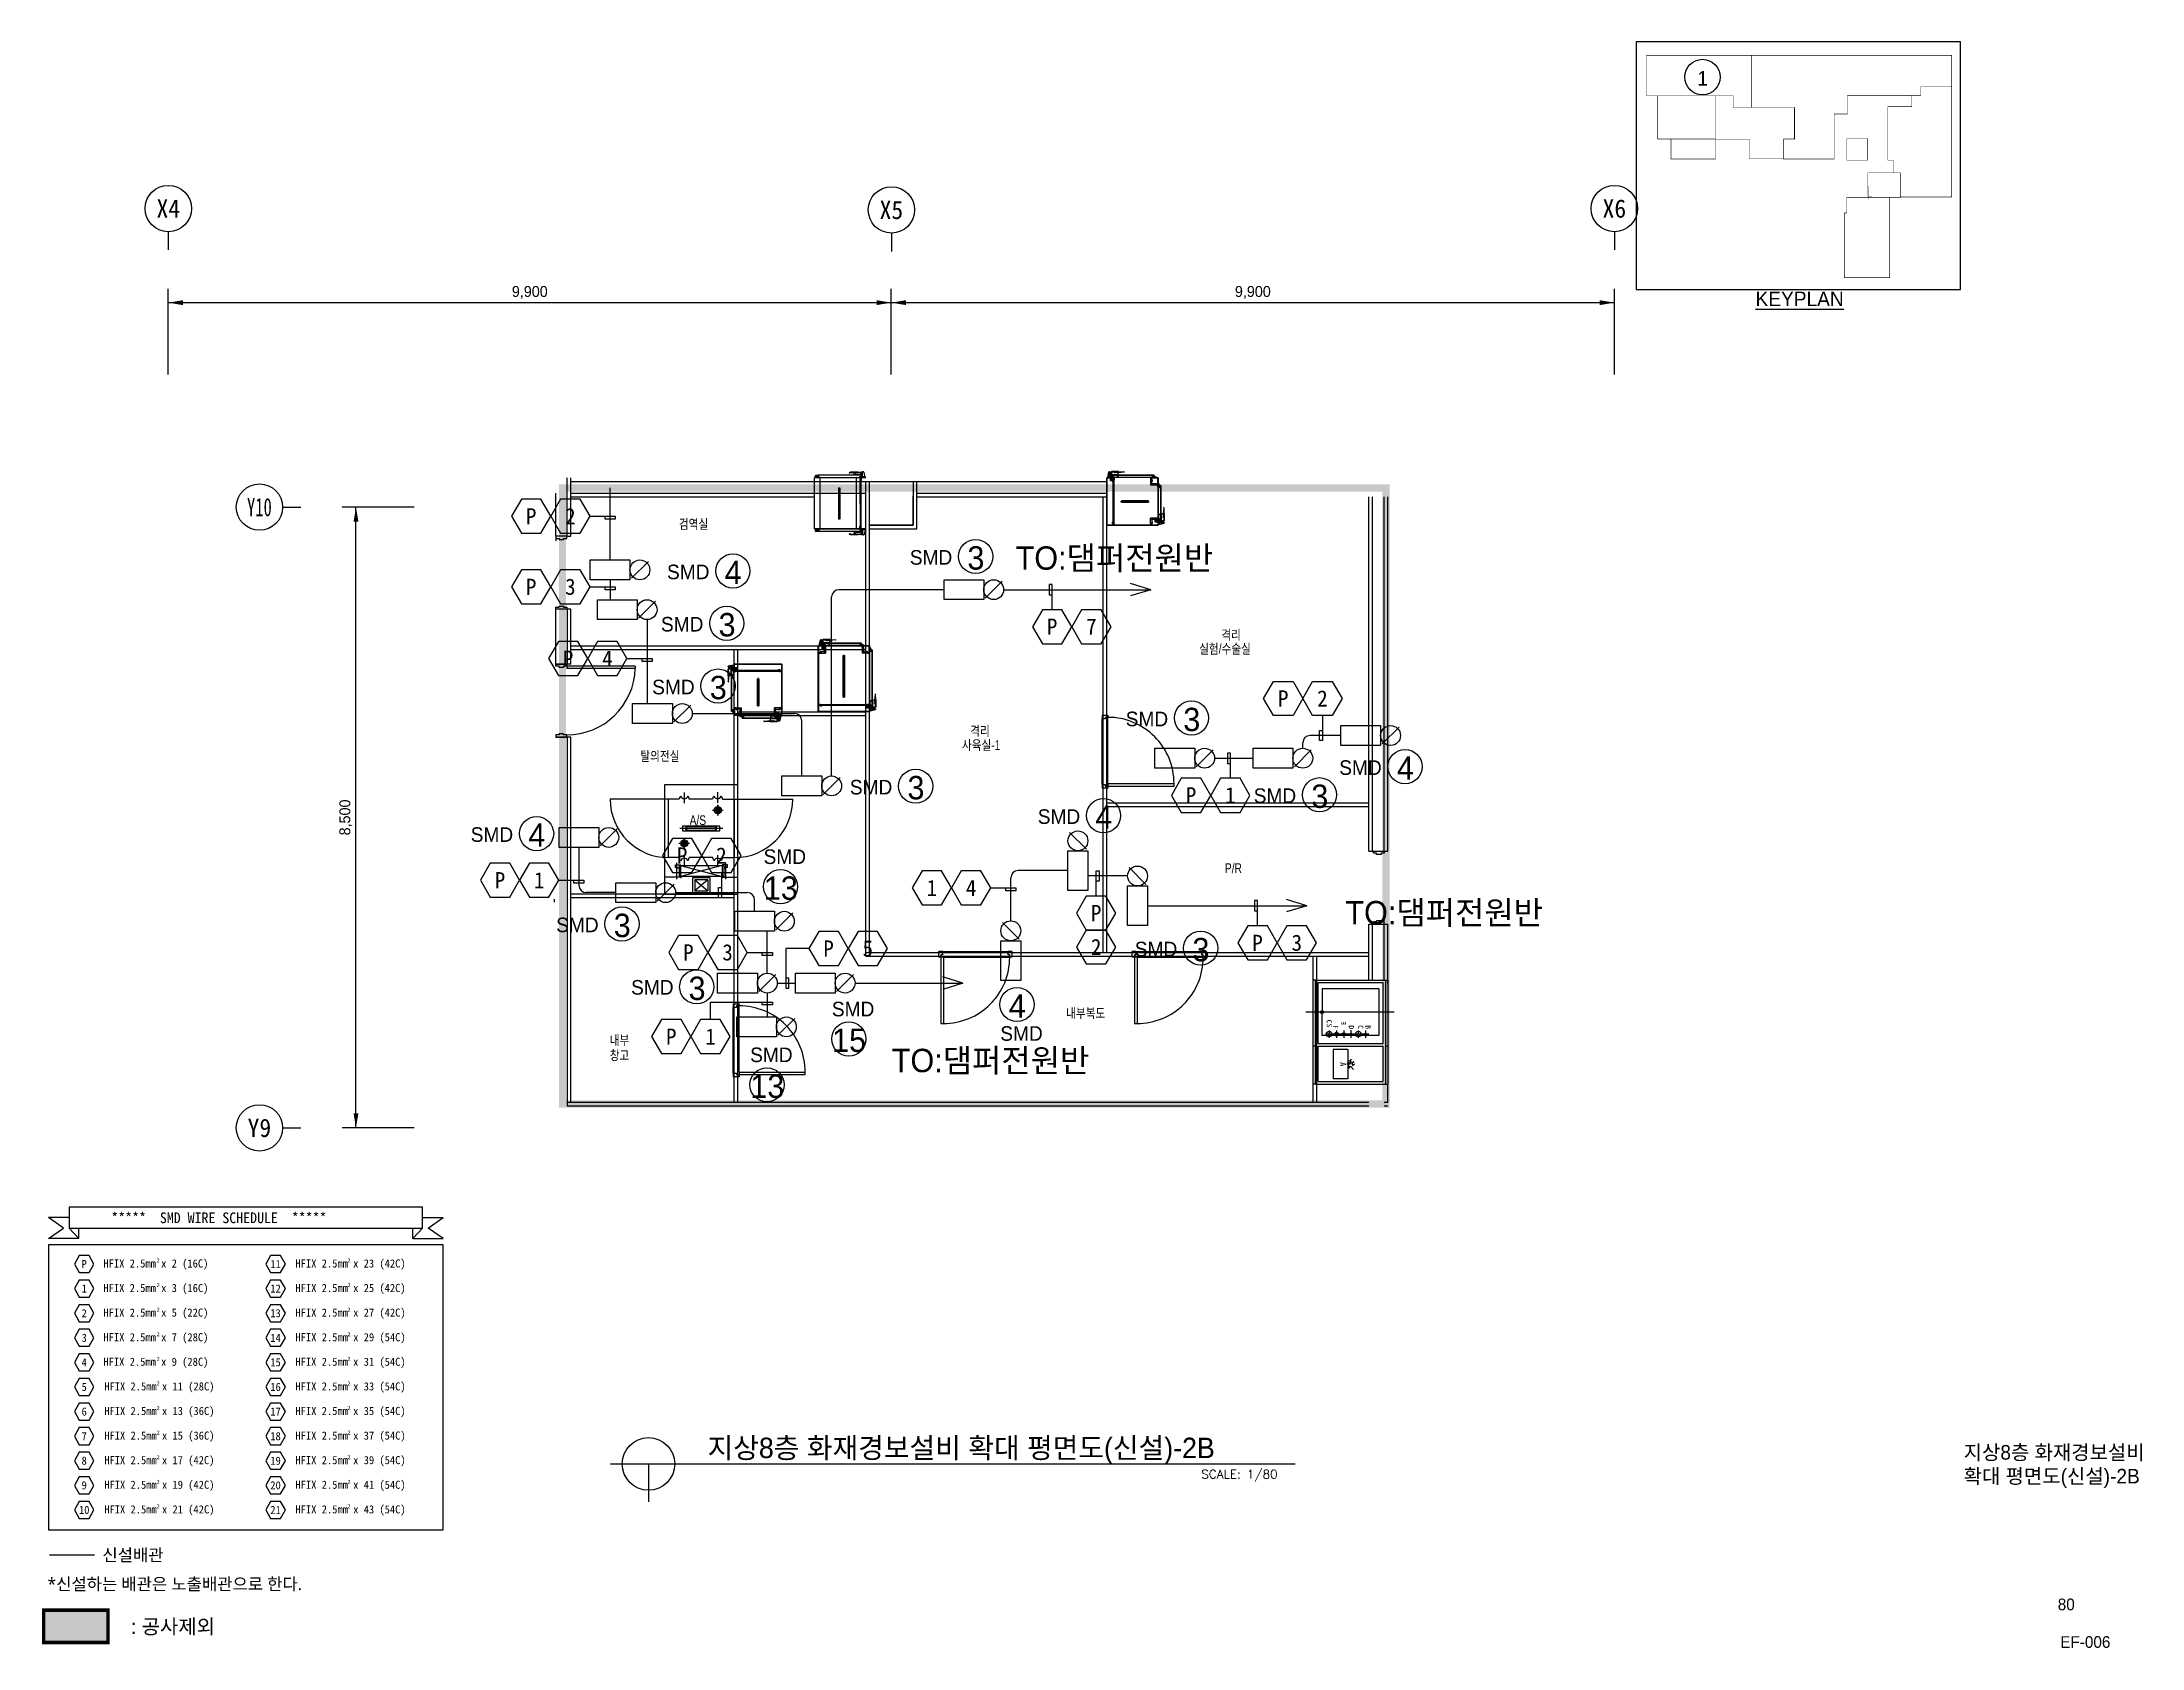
# Model space of a CAD drawing. Header units: millimetres. Extents: x 2753 to 31506, y 970 to 22960.
import ezdxf
from ezdxf.enums import TextEntityAlignment as Align

# ---------------------------------------------------------------- set-up
doc = ezdxf.new("R2010")
doc.units = ezdxf.units.MM
doc.header["$LTSCALE"] = 120
doc.linetypes.add('HIDDEN', pattern=[9.525, 6.35, -3.175])
doc.linetypes.add('HIDDENX2', pattern=[0.75, 0.5, -0.25])
for name, color, linetype in [('1구역', 41, 'Continuous'), ('7', 7, 'Continuous'), ('ARCH', 9, 'Continuous'), ('DAMPER', 2, 'Continuous'), ('fire', 2, 'Continuous'), ('fire-l', 4, 'Continuous'), ('FORM', 7, 'Continuous'), ('smd-f', 2, 'Continuous'), ('공사제외', 5, 'Continuous')]:
    doc.layers.add(name, color=color, linetype=linetype)
doc.styles.add('GHD', font='')
doc.styles.add('ghs', font='')
doc.styles.add('SIM', font='simplex_.ttf')
doc.styles.add('SUKWOO', font='malgun.ttf')
doc.styles.add('TEST', font='')
doc.styles.add('TSTYLE4', font='txt', dxfattribs={"width": 0.95, "height": 70})
doc.styles.add('TSTYLE5', font='txt', dxfattribs={"width": 0.95, "height": 80})
doc.styles.add('TSTYLE7', font='txt', dxfattribs={"height": 70})
doc.styles.add('TT', font='')
doc.styles.add('돋움', font='')
doc.styles.add('울릉도l', font='')
doc.styles.add('울릉도M', font='HYWULM.TTF')
doc.styles.get('GHD').set_extended_font_data('Dotum')
doc.styles.get('ghs').set_extended_font_data('Dotum')
doc.styles.get('TEST').set_extended_font_data('Dotum')
doc.styles.get('TT').set_extended_font_data('Dotum')
doc.styles.get('돋움').set_extended_font_data('DotumChe')
doc.styles.get('울릉도l').set_extended_font_data('Dotum')

msp = doc.modelspace()

# ---------------------------------------------------------------- texts
at = {"layer": '7', "style": '울릉도M'}
for s, height, p in [('지상8층 화재경보설비', 200, (29065, 3549, 0)), ('확대 평면도(신설)-2B', 200, (29065, 3223, 0)), ('80', 160, (30353, 1487, 0)), ('EF-006', 160, (30387, 972, 0))]:
    msp.add_text(s, height=height, dxfattribs=at).set_placement(p)
at = {"layer": 'ARCH', "color": 9, "style": 'GHD', "width": 0.8}
for s, p in [('검역실', (11474, 16293, 0)), ('실험/수술실', (18597, 14585, 0)), ('격리', (18900, 14776, 0)), ('격리', (15463, 13460, 0)), ('탈의전실', (10946, 13116, -936)), ('사육실-1', (15349, 13267, 0)), ('A/S', (11621, 12238, 0)), ('P/R', (18950, 11581, 0)), ('내부복도', (16776, 9596, 0)), ('내부', (10527, 9225, 0)), ('창고', (10527, 9019, 0))]:
    msp.add_text(s, height=133.3, dxfattribs=at).set_placement(p)
at = {"layer": 'ARCH', "color": 9, "width": 0.95}
for s, height, style, p in [('CS', 70, 'TSTYLE4', (20343, 9574, 0)), ('F', 70, 'TSTYLE4', (20429, 9499, 0)), ('D', 70, 'TSTYLE4', (20646, 9496, 0)), ('C', 70, 'TSTYLE4', (20774, 9499, 0)), ('B', 70, 'TSTYLE4', (20874, 9498, 0)), ('A', 80, 'TSTYLE5', (20526, 8991, 0))]:
    msp.add_text(s, height=height, rotation=270, dxfattribs=dict(at, style=style)).set_placement(p)
at = {"layer": 'ARCH', "color": 9, "style": 'TSTYLE7'}
msp.add_text('E', height=70, rotation=90, dxfattribs=at).set_placement((20608, 9499, 0))
at = {"layer": 'ARCH', "color": 9, "char_height": 150, "attachment_point": 5, "style": '울릉도l'}
for insert in [(9432, 19530, 0), (19332, 19530, 0)]:
    msp.add_mtext('9,900', dxfattribs=dict(at, insert=insert))
at = {"layer": 'ARCH', "color": 9, "insert": (6913, 12342, 0), "char_height": 150, "attachment_point": 5, "rotation": 90, "style": '울릉도l'}
msp.add_mtext('8,500', dxfattribs=at)
at = {"layer": 'fire', "style": '돋움'}
for s, height, p in [('P', 222, (9451, 16466, 0)), ('2', 222, (9988, 16466, 0)), ('P', 222, (9451, 15500, 0)), ('3', 222, (9988, 15500, 0)), ('P', 222, (16584, 14954, 0)), ('7', 222, (17121, 14954, 0)), ('P', 222, (9957, 14517, 0)), ('4', 222, (10495, 14517, 0)), ('P', 222, (19748, 13972, 0)), ('2', 222, (20285, 13972, 0)), ('P', 222, (18486, 12645, 0)), ('1', 222, (19024, 12645, 0)), ('P', 222, (11518, 11821, 0)), ('2', 222, (12056, 11821, 0)), ('P', 222, (9024, 11483, 0)), ('1', 222, (9561, 11483, 0)), ('1', 222, (14937, 11378, 0)), ('4', 222, (15474, 11378, 0)), ('P', 222, (17187, 11033, 0)), ('P', 222, (13523, 10547, 0)), ('5', 222, (14060, 10547, 0)), ('2', 222, (17187, 10568, 0)), ('P', 222, (19396, 10625, 0)), ('3', 222, (19934, 10625, 0)), ('P', 222, (11603, 10494, 0)), ('3', 222, (12140, 10494, 0)), ('P', 222, (11369, 9341, 0)), ('1', 222, (11906, 9341, 0)), ('P', 111, (3331, 6227, 0)), ('HFIX 2.5mm x 2 (16C)', 111.17, (4313, 6227, 0)), ('2', 55.6, (4344, 6277, 0)), ('11', 111.2, (5951, 6227, 0)), ('HFIX 2.5mm x 23 (42C)', 111.17, (6978, 6227, 0)), ('2', 55.6, (6957, 6277, 0)), ('1', 111, (3331, 5891, 0)), ('HFIX 2.5mm x 3 (16C)', 111.17, (4313, 5891, 0)), ('2', 55.6, (4344, 5940, 0)), ('12', 111.2, (5951, 5891, 0)), ('HFIX 2.5mm x 25 (42C)', 111.17, (6978, 5891, 0)), ('2', 55.6, (6957, 5940, 0)), ('2', 111, (3331, 5554, 0)), ('HFIX 2.5mm x 5 (22C)', 111.17, (4313, 5554, 0)), ('2', 55.6, (4344, 5603, 0)), ('13', 111.2, (5951, 5554, 0)), ('HFIX 2.5mm x 27 (42C)', 111.17, (6978, 5554, 0)), ('2', 55.6, (6957, 5603, 0)), ('3', 111, (3331, 5217, 0)), ('HFIX 2.5mm x 7 (28C)', 111.17, (4313, 5217, 0)), ('2', 55.6, (4344, 5267, 0)), ('14', 111.2, (5951, 5217, 0)), ('HFIX 2.5mm x 29 (54C)', 111.17, (6978, 5217, 0)), ('2', 55.6, (6957, 5267, 0)), ('4', 111, (3331, 4881, 0)), ('HFIX 2.5mm x 9 (28C)', 111.17, (4313, 4881, 0)), ('2', 55.6, (4344, 4930, 0)), ('15', 111.2, (5951, 4881, 0)), ('HFIX 2.5mm x 31 (54C)', 111.17, (6978, 4881, 0)), ('2', 55.6, (6957, 4930, 0)), ('HFIX 2.5mm x 11 (28C)', 111.17, (4360, 4544, 0)), ('2', 55.6, (4344, 4593, 0)), ('HFIX 2.5mm x 33 (54C)', 111.17, (6978, 4544, 0)), ('2', 55.6, (6957, 4593, 0)), ('5', 111, (3331, 4544, 0)), ('16', 111.2, (5951, 4544, 0)), ('6', 111, (3331, 4207, 0)), ('HFIX 2.5mm x 13 (36C)', 111.17, (4360, 4207, 0)), ('2', 55.6, (4344, 4257, 0)), ('17', 111.2, (5951, 4207, 0)), ('HFIX 2.5mm x 35 (54C)', 111.17, (6978, 4207, 0)), ('2', 55.6, (6957, 4257, 0)), ('7', 111, (3331, 3870, 0)), ('HFIX 2.5mm x 15 (36C)', 111.17, (4360, 3870, 0)), ('2', 55.6, (4344, 3920, 0)), ('18', 111.2, (5951, 3870, 0)), ('HFIX 2.5mm x 37 (54C)', 111.17, (6978, 3870, 0)), ('2', 55.6, (6957, 3920, 0)), ('8', 111, (3331, 3534, 0)), ('HFIX 2.5mm x 17 (42C)', 111.17, (4360, 3534, 0)), ('2', 55.6, (4344, 3583, 0)), ('19', 111.2, (5951, 3534, 0)), ('HFIX 2.5mm x 39 (54C)', 111.17, (6978, 3534, 0)), ('2', 55.6, (6957, 3583, 0)), ('9', 111, (3331, 3197, 0)), ('HFIX 2.5mm x 19 (42C)', 111.17, (4360, 3197, 0)), ('2', 55.6, (4344, 3246, 0)), ('20', 111.2, (5951, 3197, 0)), ('HFIX 2.5mm x 41 (54C)', 111.17, (6978, 3197, 0)), ('2', 55.6, (6957, 3246, 0)), ('10', 111.2, (3331, 2860, 0)), ('HFIX 2.5mm x 21 (42C)', 111.17, (4360, 2860, 0)), ('2', 55.6, (4344, 2910, 0)), ('21', 111.2, (5951, 2860, 0)), ('HFIX 2.5mm x 43 (54C)', 111.17, (6978, 2860, 0)), ('2', 55.6, (6957, 2910, 0))]:
    msp.add_text(s, height=height, dxfattribs=at).set_placement(p, align=Align.MIDDLE)
at = {"layer": 'fire', "color": 3, "linetype": 'Continuous', "style": '돋움'}
msp.add_text('*****  SMD WIRE SCHEDULE  *****', height=147.06, dxfattribs=at).set_placement((3702, 6787, 0))
at = {"layer": 'fire', "style": 'SUKWOO'}
for s, height, p in [('신설배관', 166.7, (3580, 2160, 0)), ('*신설하는 배관은 노출배관으로 한다.', 166.67, (2828, 1763, 0))]:
    msp.add_text(s, height=height, dxfattribs=at).set_placement(p)
at = {"layer": 'FORM', "color": 4, "style": 'GHD'}
msp.add_text('1', height=200, dxfattribs=at).set_placement((25491, 22463, 0), align=Align.MIDDLE)
for s, height, p in [('%%uKEYPLAN', 200, (26215, 19343, 0)), ('지상8층 화재경보설비 확대 평면도(신설)-2B', 280, (11866, 3570, 0))]:
    msp.add_text(s, height=height, dxfattribs=at).set_placement(p)
at = {"layer": 'FORM', "color": 2, "style": 'SIM'}
msp.add_text('SCALE: 1/80', height=120, dxfattribs=at).set_placement((19671, 3410, 0), align=Align.TOP_RIGHT)
at = {"layer": 'smd-f', "style": 'TT'}
for s, p in [('4', (12216, 15697, 0)), ('3', (15540, 15896, 0)), ('TO:댐퍼전원반', (17437, 15898, 0)), ('3', (12133, 14981, 0)), ('3', (12013, 14121, 0)), ('3', (18496, 13684, 0)), ('4', (21420, 13018, 0)), ('3', (14719, 12750, 0)), ('3', (20249, 12633, 0)), ('4', (17292, 12347, 0)), ('4', (9528, 12101, 0)), ('13', (12869, 11375, 0)), ('TO:댐퍼전원반', (21952, 11042, 0)), ('3', (10698, 10864, 0)), ('3', (18621, 10533, 0)), ('3', (11722, 10003, 0)), ('4', (16107, 9761, 0)), ('15', (13804, 9289, 0)), ('TO:댐퍼전원반', (15741, 9018, 0)), ('13', (12684, 8662, 0))]:
    msp.add_text(s, height=320, dxfattribs=at).set_placement(p, align=Align.MIDDLE)
at = {"layer": 'smd-f', "style": 'ghs'}
for p in [(14635, 15803, 0), (11311, 15604, 0), (11228, 14888, 0), (11108, 14028, 0), (17591, 13591, 0), (20515, 12925, 0), (13814, 12657, 0), (19344, 12540, 0), (16387, 12254, 0), (8623, 12008, 0), (12633, 11705, 0), (9793, 10771, 0), (17716, 10440, 0), (10819, 9916, 0), (13568, 9619, 0), (15874, 9284, 0), (12449, 8992, 0)]:
    msp.add_text('SMD', height=200, dxfattribs=at).set_placement(p)
at = {"layer": '공사제외', "color": 3, "style": 'TEST'}
msp.add_text(': 공사제외', height=200, dxfattribs=at).set_placement((4547, 1265, 0), align=Align.MIDDLE)

# ---------------------------------------------------------------- blocks, each defined once
blk = doc.blocks.new('주열마킹$0$')
blk.add_line((0, 5), (0, 0))
blk.add_circle((0, 11.35), 6.35)
at = {"color": 3, "style": '돋움'}
blk.add_attdef('NO', text='', height=5, dxfattribs=at).set_placement((0, 11.35), align=Align.MIDDLE_CENTER)
blk = doc.blocks.new('*U2')
blk.add_line((0, 5), (0, 0))
blk.add_circle((0, 11.35), 6.35)
at = {"color": 3, "style": '돋움'}
blk.add_attdef('NO', text='', height=5, dxfattribs=at).set_placement((0, 11.35), align=Align.MIDDLE_CENTER)
blk = doc.blocks.new('e-22-1')
at = {"layer": 'DAMPER'}
blk.add_line((-5, 1), (-1, 1), dxfattribs=at)
at = {"layer": 'fire'}
for p, q in [((-5, -1), (-5, 1)), ((-1, 1), (-1, -1)), ((0.85, 0.85), (-0.85, -0.85)), ((-1, -1), (-5, -1))]:
    blk.add_line(p, q, dxfattribs=at)
blk.add_circle((0, 0), 1, dxfattribs=at)

# ---------------------------------------------------------------- hatches: boundary and pattern name
at = {"layer": '공사제외'}
h = msp.add_hatch(color=253, dxfattribs=at)
h.dxf.hatch_style = 1
h.paths.add_polyline_path([(2777, 1488), (3656, 1488), (3656, 1045), (2777, 1045)])

# ---------------------------------------------------------------- linework, layer by layer
at = {"layer": '1구역', "color": 1, "linetype": 'HIDDENX2', "ltscale": 7, "const_width": 7, "elevation": 0}
msp.add_lwpolyline([(24722, 22752), (24722, 22352), (24722, 22223), (25909, 22223), (25909, 22064), (26162, 22064), (26162, 22777), (24722, 22777)], close=True, dxfattribs=at)
at = {"layer": '1구역', "color": 4, "linetype": 'HIDDENX2', "ltscale": 7, "const_width": 7, "elevation": 0}
msp.add_lwpolyline([(27291, 21974), (27474, 21974), (27474, 22229), (28478, 22229), (28478, 22351), (28900, 22351), (28900, 22777), (26162, 22777), (26162, 22064), (26752, 22064), (26752, 21634), (26598, 21634), (26598, 21357), (27291, 21357), (27291, 21974)], dxfattribs=at)
at = {"layer": '1구역', "color": 2, "linetype": 'HIDDENX2', "ltscale": 7, "elevation": 0}
for points, const_width in [([(24876, 22223), (24876, 21632), (25666, 21632), (25666, 22223)], 7), ([(9880, 16855), (9880, 8418), (21157, 8418), (21157, 16855)], 100)]:
    msp.add_lwpolyline(points, close=True, dxfattribs=dict(at, const_width=const_width))
at = {"layer": '1구역', "color": 3, "linetype": 'HIDDENX2', "ltscale": 7, "const_width": 7, "elevation": 0}
for points in [[(25666, 22223), (25909, 22223), (25909, 22064), (26747, 22064), (26747, 21626), (26593, 21626), (26593, 21360), (26132, 21360), (26132, 21626), (25666, 21626)], [(25057, 21630), (25666, 21630), (25666, 21357), (25057, 21357)]]:
    msp.add_lwpolyline(points, close=True, dxfattribs=at)
at = {"layer": '1구역', "color": 5, "linetype": 'HIDDENX2', "ltscale": 7, "const_width": 7, "elevation": 0}
for points in [[(28478, 22229), (28478, 22351), (28900, 22351), (28900, 20837), (28198, 20837), (28198, 21168), (28100, 21168), (28100, 21343), (28026, 21343), (28026, 22075), (28355, 22075), (28355, 22229)], [(27753, 20837), (28198, 20833), (28198, 21168), (27753, 21168), (27754, 20833)]]:
    msp.add_lwpolyline(points, close=True, dxfattribs=at)
at = {"layer": '1구역', "color": 4, "linetype": 'HIDDENX2', "ltscale": 7, "const_width": 7, "elevation": 0}
msp.add_lwpolyline([(27466, 21639), (27746, 21639), (27746, 21343), (27466, 21343)], close=True, dxfattribs=at)
at = {"layer": '1구역', "color": 3, "linetype": 'HIDDENX2', "ltscale": 7, "const_width": 7, "elevation": 0}
msp.add_lwpolyline([(27466, 20619), (27466, 20833), (28051, 20833), (28051, 19733), (27431, 19733), (27431, 20619), (27466, 20619)], dxfattribs=at)
at = {"layer": 'ARCH', "color": 1}
for p, q in [((4482, 18405, 0), (4482, 19578, 0)), ((14382, 18405, 0), (14382, 19578, 0)), ((14382, 18405, 0), (14382, 19578, 0)), ((24282, 18405, 0), (24282, 19578, 0)), ((4482, 19391, 0), (14382, 19391, 0)), ((14382, 19391, 0), (24282, 19391, 0)), ((7849, 16592, 0), (6865, 16592, 0)), ((7052, 8092, 0), (7052, 16592, 0)), ((7849, 8092, 0), (6865, 8092, 0))]:
    msp.add_line(p, q, dxfattribs=at)
at = {"layer": 'ARCH', "color": 9}
for p, q in [((9942, 16192, 0), (9942, 16992, 0)), ((9992, 16192, 0), (9992, 16992, 0)), ((14032, 16992, 0), (13332, 16992, 0)), ((13332, 16292, 0), (13332, 16992, 0)), ((13348, 17017, 0), (13340, 17017, 0)), ((13341, 17000, 0), (13341, 17017, 0)), ((13341, 16996, 0), (13341, 17000, 0)), ((13357, 17003, 0), (13344, 17003, 0)), ((13357, 16993, 0), (13344, 16993, 0)), ((13346, 17003, 0), (13346, 16998, 0)), ((13355, 16998, 0), (13346, 16998, 0)), ((13348, 16996, 0), (13346, 16998, 0)), ((13353, 16996, 0), (13348, 16996, 0)), ((13348, 16996, 0), (13348, 16993, 0)), ((13351, 17017, 0), (13349, 17017, 0)), ((13350, 17019, 0), (13350, 17027, 0)), ((13376, 17026, 0), (13350, 17026, 0)), ((13350, 17018, 0), (13350, 17016, 0)), ((13350, 17015, 0), (13350, 17006, 0)), ((13376, 17007, 0), (13350, 17007, 0)), ((13350, 17004, 0), (13350, 16992, 0)), ((13352, 17017, 0), (13361, 17017, 0)), ((13353, 16996, 0), (13355, 16998, 0)), ((13353, 16996, 0), (13353, 16993, 0)), ((13355, 17003, 0), (13355, 16998, 0)), ((13360, 17017, 0), (13360, 17007, 0)), ((13360, 17007, 0), (13360, 17000, 0)), ((13360, 16996, 0), (13360, 17000, 0)), ((13363, 17017, 0), (13379, 17017, 0)), ((13364, 17010, 0), (13364, 17023, 0)), ((13364, 17022, 0), (13364, 17012, 0)), ((13364, 17011, 0), (13364, 17022, 0)), ((13364, 17022, 0), (13369, 17022, 0)), ((13364, 17012, 0), (13369, 17012, 0)), ((13369, 17012, 0), (13369, 17022, 0)), ((13371, 17019, 0), (13369, 17022, 0)), ((13371, 17014, 0), (13369, 17012, 0)), ((13371, 17004, 0), (13371, 17029, 0)), ((13371, 17019, 0), (13379, 17019, 0)), ((13371, 17014, 0), (13371, 17019, 0)), ((13371, 17014, 0), (13379, 17014, 0)), ((13379, 17010, 0), (13379, 17023, 0)), ((13966, 17027, 0), (13380, 17027, 0)), ((13380, 17027, 0), (13380, 16994, 0)), ((13393, 17009, 0), (13380, 17009, 0)), ((13381, 16994, 0), (13380, 16994, 0)), ((13381, 16992, 0), (13381, 17007, 0)), ((13381, 17007, 0), (13391, 17007, 0)), ((13381, 17000, 0), (13381, 16999, 0)), ((13381, 17000, 0), (13381, 17000, 0)), ((13382, 16996, 0), (13381, 16995, 0)), ((13382, 16996, 0), (13381, 16996, 0)), ((13381, 16996, 0), (13381, 16995, 0)), ((13391, 16992, 0), (13381, 16992, 0)), ((13382, 16993, 0), (13382, 16992, 0)), ((13382, 16993, 0), (13382, 16993, 0)), ((13382, 16993, 0), (13382, 16992, 0)), ((13384, 17003, 0), (13383, 17002, 0)), ((13384, 17002, 0), (13383, 17002, 0)), ((13384, 17007, 0), (13384, 17007, 0)), ((13384, 17007, 0), (13384, 17007, 0)), ((13384, 17002, 0), (13384, 17003, 0)), ((13386, 16997, 0), (13385, 16996, 0)), ((13385, 16997, 0), (13385, 16996, 0)), ((13386, 16997, 0), (13385, 16997, 0)), ((13387, 17006, 0), (13386, 17006, 0)), ((13387, 17006, 0), (13386, 17006, 0)), ((13386, 17006, 0), (13386, 17006, 0)), ((13388, 16999, 0), (13387, 16999, 0)), ((13388, 16999, 0), (13387, 16999, 0)), ((13387, 16999, 0), (13387, 16999, 0)), ((13390, 16999, 0), (13389, 16998, 0)), ((13390, 16999, 0), (13389, 16999, 0)), ((13389, 16999, 0), (13389, 16998, 0)), ((13391, 17007, 0), (13391, 16992, 0)), ((13391, 17005, 0), (13391, 17005, 0)), ((13391, 17005, 0), (13391, 17005, 0)), ((13393, 16994, 0), (13393, 17009, 0)), ((13943, 16994, 0), (13405, 16994, 0)), ((13407, 16292, 0), (13407, 16992, 0)), ((13805, 17060, 0), (13805, 17060, 0)), ((13811, 17059, 0), (13806, 17059, 0)), ((13826, 17062, 0), (13811, 17059, 0)), ((13926, 17070, 0), (13843, 17070, 0)), ((13875, 17030, 0), (13875, 17058, 0)), ((13966, 17030, 0), (13875, 17030, 0)), ((13957, 17067, 0), (13884, 17067, 0)), ((13896, 17058, 0), (13884, 17058, 0)), ((13890, 17063, 0), (13890, 17052, 0)), ((13944, 17038, 0), (13897, 17038, 0)), ((13900, 17036, 0), (13898, 17038, 0)), ((13904, 17036, 0), (13900, 17036, 0)), ((13900, 17030, 0), (13900, 17036, 0)), ((13902, 17027, 0), (13902, 17040, 0)), ((13904, 17036, 0), (13906, 17038, 0)), ((13904, 17030, 0), (13904, 17036, 0)), ((13907, 16292, 0), (13907, 16992, 0)), ((13922, 17063, 0), (13914, 17063, 0)), ((13918, 17066, 0), (13918, 17059, 0)), ((13934, 17036, 0), (13932, 17038, 0)), ((13938, 17036, 0), (13934, 17036, 0)), ((13934, 17030, 0), (13934, 17036, 0)), ((13936, 17027, 0), (13936, 17040, 0)), ((13938, 17036, 0), (13940, 17038, 0)), ((13938, 17030, 0), (13938, 17036, 0)), ((13964, 16992, 0), (13946, 16992, 0)), ((13964, 16992, 0), (13946, 16992, 0)), ((13969, 16954, 0), (13950, 16992, 0)), ((13969, 16992, 0), (13950, 16954, 0)), ((13950, 16992, 0), (13950, 16954, 0)), ((13953, 16994, 0), (13953, 17009, 0)), ((13953, 17009, 0), (13966, 17009, 0)), ((13954, 17005, 0), (13954, 17005, 0)), ((13954, 17005, 0), (13954, 17005, 0)), ((13955, 17007, 0), (13955, 16992, 0)), ((13965, 17007, 0), (13955, 17007, 0)), ((13955, 16992, 0), (13965, 16992, 0)), ((13956, 16999, 0), (13957, 16998, 0)), ((13956, 16999, 0), (13957, 16999, 0)), ((13957, 16999, 0), (13957, 16998, 0)), ((13958, 16999, 0), (13958, 16999, 0)), ((13958, 16999, 0), (13958, 16999, 0)), ((13958, 16999, 0), (13958, 16999, 0)), ((13959, 17006, 0), (13960, 17006, 0)), ((13959, 17006, 0), (13960, 17006, 0)), ((13959, 16952, 0), (13959, 16995, 0)), ((13960, 17006, 0), (13960, 17006, 0)), ((13960, 16997, 0), (13961, 16996, 0)), ((13960, 16997, 0), (13961, 16997, 0)), ((13961, 16997, 0), (13961, 16996, 0)), ((13962, 17007, 0), (13962, 17007, 0)), ((13962, 17007, 0), (13962, 17007, 0)), ((13962, 17002, 0), (13962, 17003, 0)), ((13962, 17003, 0), (13962, 17002, 0)), ((13962, 17002, 0), (13962, 17002, 0)), ((13963, 16993, 0), (13964, 16992, 0)), ((13963, 16993, 0), (13964, 16993, 0)), ((13964, 16996, 0), (13965, 16995, 0)), ((13964, 16996, 0), (13964, 16996, 0)), ((13964, 16996, 0), (13965, 16995, 0)), ((13964, 16993, 0), (13964, 16992, 0)), ((13965, 16992, 0), (13965, 17007, 0)), ((13965, 17000, 0), (13965, 16999, 0)), ((13965, 17000, 0), (13965, 17000, 0)), ((13965, 16994, 0), (13966, 16994, 0)), ((13966, 17030, 0), (13966, 17058, 0)), ((13966, 17054, 0), (13978, 17054, 0)), ((13966, 17040, 0), (13966, 17040, 0)), ((13966, 17027, 0), (13966, 16994, 0)), ((13969, 16992, 0), (13969, 16954, 0)), ((13984, 17073, 0), (13973, 17065, 0)), ((13986, 17057, 0), (13976, 17057, 0)), ((13978, 17054, 0), (13978, 17051, 0)), ((14026, 17004, 0), (13980, 17004, 0)), ((13980, 16993, 0), (13980, 17004, 0)), ((14026, 16993, 0), (13980, 16993, 0)), ((13982, 17013, 0), (13982, 17057, 0)), ((13987, 17013, 0), (13982, 17013, 0)), ((13987, 17001, 0), (13984, 17004, 0)), ((13986, 17073, 0), (13985, 17073, 0)), ((13987, 17004, 0), (13987, 17073, 0)), ((14003, 17073, 0), (13987, 17073, 0)), ((13987, 17058, 0), (13987, 17072, 0)), ((13991, 17001, 0), (13987, 17001, 0)), ((13987, 16993, 0), (13987, 17001, 0)), ((13989, 16990, 0), (13989, 17007, 0)), ((13991, 17001, 0), (13994, 17004, 0)), ((13991, 16993, 0), (13991, 17001, 0)), ((13998, 16993, 0), (13998, 17004, 0)), ((14026, 17004, 0), (14009, 17066, 0)), ((14014, 17001, 0), (14012, 17004, 0)), ((14018, 17001, 0), (14014, 17001, 0)), ((14014, 16993, 0), (14014, 17001, 0)), ((14016, 16989, 0), (14016, 17007, 0)), ((14018, 17001, 0), (14021, 17004, 0)), ((14018, 16993, 0), (14018, 17001, 0)), ((14026, 16993, 0), (14026, 17004, 0)), ((17332, 16342, 0), (17332, 16992, 0)), ((17332, 16992, 0), (17432, 16992, 0)), ((17431, 16991, 0), (17334, 16991, 0)), ((17334, 16991, 0), (17334, 16343, 0)), ((17345, 17002, 0), (17361, 17074, 0)), ((17345, 17002, 0), (17361, 17057, 0)), ((17345, 17002, 0), (17345, 16992, 0)), ((17380, 17002, 0), (17345, 17002, 0)), ((17345, 16992, 0), (17380, 16992, 0)), ((17350, 17002, 0), (17350, 16992, 0)), ((17385, 17002, 0), (17350, 17002, 0)), ((17350, 17002, 0), (17376, 17002, 0)), ((17350, 17002, 0), (17376, 17002, 0)), ((17350, 16992, 0), (17385, 16992, 0)), ((17371, 17074, 0), (17361, 17074, 0)), ((17371, 17057, 0), (17361, 17057, 0)), ((17371, 17002, 0), (17371, 17074, 0)), ((17371, 17073, 0), (17379, 17073, 0)), ((17371, 17002, 0), (17371, 17057, 0)), ((17371, 17056, 0), (17379, 17056, 0)), ((17371, 17041, 0), (17379, 17041, 0)), ((17373, 17073, 0), (17373, 17058, 0)), ((17373, 17056, 0), (17373, 17041, 0)), ((17376, 17058, 0), (17384, 17058, 0)), ((17377, 17058, 0), (17377, 17002, 0)), ((17377, 17041, 0), (17377, 17002, 0)), ((17377, 17017, 0), (17407, 17017, 0)), ((17379, 17073, 0), (17387, 17069, 0)), ((17379, 17058, 0), (17387, 17062, 0)), ((17379, 17056, 0), (17387, 17052, 0)), ((17379, 17054, 0), (17395, 17054, 0)), ((17379, 17041, 0), (17387, 17045, 0)), ((17380, 16992, 0), (17380, 17002, 0)), ((17383, 16951, 0), (17383, 16991, 0)), ((17383, 16991, 0), (17423, 16991, 0)), ((17385, 16992, 0), (17385, 17002, 0)), ((17392, 17036, 0), (17395, 17036, 0)), ((17395, 17078, 0), (17395, 17030, 0)), ((17489, 17078, 0), (17395, 17078, 0)), ((17494, 17078, 0), (17395, 17078, 0)), ((17395, 17073, 0), (17400, 17075, 0)), ((17395, 17039, 0), (17489, 17039, 0)), ((17395, 17030, 0), (17489, 17030, 0)), ((17395, 16998, 0), (17395, 17030, 0)), ((17395, 17030, 0), (17969, 17030, 0)), ((17410, 16998, 0), (17395, 16998, 0)), ((17395, 16998, 0), (17395, 16961, 0)), ((17397, 17029, 0), (17397, 17000, 0)), ((17968, 17029, 0), (17397, 17029, 0)), ((17397, 17006, 0), (17397, 16994, 0)), ((17397, 17000, 0), (17968, 17000, 0)), ((17398, 16969, 0), (17398, 16975, 0)), ((17400, 17075, 0), (17457, 17075, 0)), ((17407, 16975, 0), (17407, 16969, 0)), ((17409, 17012, 0), (17409, 16998, 0)), ((17409, 17012, 0), (17417, 17012, 0)), ((17410, 17011, 0), (17427, 17011, 0)), ((17410, 17010, 0), (17410, 17011, 0)), ((17417, 17011, 0), (17410, 17011, 0)), ((17410, 17011, 0), (17410, 16998, 0)), ((17425, 17010, 0), (17410, 17010, 0)), ((17410, 16961, 0), (17410, 16998, 0)), ((17411, 16943, 0), (17411, 16968, 0)), ((17411, 16968, 0), (17431, 16968, 0)), ((17432, 16967, 0), (17412, 16967, 0)), ((17412, 16967, 0), (17412, 16943, 0)), ((17414, 16967, 0), (17414, 16367, 0)), ((17432, 16967, 0), (17414, 16967, 0)), ((17417, 17012, 0), (17417, 17011, 0)), ((17423, 16991, 0), (17423, 16951, 0)), ((17425, 16998, 0), (17425, 17010, 0)), ((17482, 16998, 0), (17425, 16998, 0)), ((17427, 17011, 0), (17427, 17000, 0)), ((17427, 17000, 0), (17481, 17000, 0)), ((17431, 16968, 0), (17431, 16991, 0)), ((17432, 16992, 0), (17432, 16967, 0)), ((17432, 16367, 0), (17432, 16967, 0)), ((17457, 17075, 0), (17489, 17058, 0)), ((17481, 17029, 0), (17501, 17029, 0)), ((17481, 17000, 0), (17481, 17029, 0)), ((17482, 17028, 0), (17482, 16998, 0)), ((17501, 17028, 0), (17482, 17028, 0)), ((17489, 17030, 0), (17489, 17078, 0)), ((17494, 17063, 0), (17489, 17058, 0)), ((17494, 17078, 0), (17566, 17076, 0)), ((17566, 17072, 0), (17494, 17063, 0)), ((17501, 17029, 0), (17501, 17028, 0)), ((17576, 17071, 0), (17566, 17076, 0)), ((17576, 17068, 0), (17566, 17072, 0)), ((17576, 17071, 0), (17576, 17068, 0)), ((17932, 16992, 0), (17932, 16967, 0)), ((18034, 16992, 0), (17932, 16992, 0)), ((17932, 16967, 0), (17950, 16967, 0)), ((17932, 16967, 0), (17952, 16967, 0)), ((17932, 16966, 0), (17932, 16892, 0)), ((17932, 16966, 0), (17950, 16966, 0)), ((17934, 16991, 0), (18032, 16991, 0)), ((17934, 16968, 0), (17934, 16991, 0)), ((17954, 16968, 0), (17934, 16968, 0)), ((17949, 17017, 0), (17996, 17017, 0)), ((17950, 16910, 0), (17950, 16966, 0)), ((17952, 16967, 0), (17952, 16942, 0)), ((17954, 16942, 0), (17954, 16968, 0)), ((17968, 17000, 0), (17968, 17029, 0)), ((17968, 17017, 0), (17974, 17017, 0)), ((17969, 17030, 0), (17969, 17004, 0)), ((17980, 17030, 0), (17969, 17030, 0)), ((17969, 17030, 0), (17969, 17004, 0)), ((17980, 17030, 0), (17969, 17030, 0)), ((17969, 17030, 0), (17969, 16998, 0)), ((17969, 17004, 0), (17980, 17004, 0)), ((17970, 16992, 0), (17970, 17004, 0)), ((17970, 16992, 0), (17979, 16992, 0)), ((17979, 16992, 0), (17979, 17004, 0)), ((17986, 17002, 0), (17979, 17002, 0)), ((17986, 16993, 0), (17979, 16993, 0)), ((17980, 17004, 0), (17980, 17030, 0)), ((17986, 17003, 0), (17986, 16992, 0)), ((18012, 17003, 0), (17986, 17003, 0)), ((17986, 16992, 0), (18012, 16992, 0)), ((17986, 16992, 0), (18012, 16992, 0)), ((17999, 17008, 0), (17999, 16983, 0)), ((18012, 16992, 0), (18012, 17003, 0)), ((18012, 16992, 0), (18012, 17003, 0)), ((18032, 16991, 0), (18032, 16343, 0)), ((18032, 16869, 0), (18032, 16991, 0)), ((18034, 16342, 0), (18034, 16992, 0)), ((18034, 16992, 0), (18034, 16868, 0)), ((18034, 16979, 0), (18034, 16890, 0)), ((18034, 16979, 0), (18034, 16890, 0)), ((18034, 16979, 0), (18034, 16890, 0)), ((9782, 16782, 0), (9782, 16192, 0)), ((9942, 16942, 0), (9942, 16942, 0)), ((9992, 16192, 0), (9992, 16942, 0)), ((9992, 16942, 0), (9992, 16942, 0)), ((9992, 16942, 0), (17332, 16942, 0)), ((9992, 16782, 0), (14032, 16782, 0)), ((9992, 16732, 0), (13332, 16732, 0)), ((13661, 16852, 0), (13661, 16432, 0)), ((13680, 16852, 0), (13661, 16852, 0)), ((13680, 16839, 0), (13661, 16839, 0)), ((13665, 16835, 0), (13665, 16448, 0)), ((13677, 16835, 0), (13665, 16835, 0)), ((13671, 16421, 0), (13671, 16862, 0)), ((13677, 16448, 0), (13677, 16835, 0)), ((13680, 16432, 0), (13680, 16852, 0)), ((13969, 16954, 0), (13950, 16954, 0)), ((13955, 16954, 0), (13955, 16330, 0)), ((13955, 16631, 0), (13955, 16954, 0)), ((13964, 16954, 0), (13964, 16330, 0)), ((13964, 16631, 0), (13964, 16954, 0)), ((14032, 16292, 0), (14032, 16942, 0)), ((14032, 10442, 0), (14032, 16742, 0)), ((14032, 16292, 0), (14032, 16692, 0)), ((14082, 16942, 0), (14682, 16942, 0)), ((14082, 16342, 0), (14082, 16942, 0)), ((14082, 16942, 0), (14682, 16942, 0)), ((14082, 16342, 0), (14082, 16942, 0)), ((14082, 16292, 0), (14082, 16742, 0)), ((14082, 10492, 0), (14082, 16692, 0)), ((14682, 16942, 0), (14682, 16342, 0)), ((14682, 16942, 0), (14682, 16342, 0)), ((14682, 16342, 0), (14682, 16742, 0)), ((14732, 16292, 0), (14732, 16942, 0)), ((14732, 16782, 0), (17332, 16782, 0)), ((14732, 16732, 0), (17332, 16732, 0)), ((17282, 10492, 0), (17282, 16732, 0)), ((17332, 10492, 0), (17332, 16792, 0)), ((17423, 16951, 0), (17383, 16951, 0)), ((17395, 16961, 0), (17410, 16961, 0)), ((17406, 16948, 0), (17422, 16948, 0)), ((17412, 16943, 0), (17411, 16943, 0)), ((17932, 16892, 0), (17950, 16910, 0)), ((18008, 16892, 0), (17932, 16892, 0)), ((18008, 16910, 0), (17950, 16910, 0)), ((17952, 16942, 0), (17954, 16942, 0)), ((17985, 16913, 0), (18010, 16913, 0)), ((17985, 16912, 0), (17985, 16913, 0)), ((18009, 16912, 0), (17985, 16912, 0)), ((18008, 16892, 0), (18008, 16910, 0)), ((18009, 16892, 0), (18009, 16912, 0)), ((18034, 16892, 0), (18009, 16892, 0)), ((18010, 16913, 0), (18010, 16893, 0)), ((18010, 16893, 0), (18032, 16893, 0)), ((18049, 16905, 0), (18025, 16905, 0)), ((18032, 16868, 0), (18032, 16847, 0)), ((18034, 16920, 0), (18034, 16885, 0)), ((18034, 16920, 0), (18034, 16885, 0)), ((18034, 16920, 0), (18034, 16885, 0)), ((18034, 16892, 0), (18034, 16917, 0)), ((18034, 16917, 0), (18045, 16917, 0)), ((18034, 16892, 0), (18034, 16917, 0)), ((18034, 16917, 0), (18045, 16917, 0)), ((18045, 16892, 0), (18034, 16892, 0)), ((18034, 16885, 0), (18046, 16885, 0)), ((18034, 16876, 0), (18034, 16885, 0)), ((18034, 16876, 0), (18046, 16876, 0)), ((18035, 16892, 0), (18035, 16885, 0)), ((18072, 16875, 0), (18040, 16875, 0)), ((18041, 16406, 0), (18041, 16874, 0)), ((18041, 16874, 0), (18071, 16874, 0)), ((18044, 16891, 0), (18044, 16885, 0)), ((18045, 16917, 0), (18045, 16892, 0)), ((18046, 16875, 0), (18046, 16886, 0)), ((18046, 16886, 0), (18072, 16886, 0)), ((18072, 16875, 0), (18046, 16875, 0)), ((18072, 16875, 0), (18046, 16875, 0)), ((18059, 16855, 0), (18059, 16901, 0)), ((18059, 16873, 0), (18059, 16880, 0)), ((18071, 16874, 0), (18071, 16406, 0)), ((18072, 16886, 0), (18072, 16875, 0)), ((18072, 16886, 0), (18072, 16875, 0)), ((18072, 16405, 0), (18072, 16875, 0)), ((20922, 11882, 0), (20922, 16732, 0)), ((20972, 11882, 0), (20972, 16732, 0)), ((21132, 11882, 0), (21132, 16732, 0)), ((21182, 11882, 0), (21182, 16732, 0)), ((13661, 16445, 0), (13680, 16445, 0)), ((13661, 16432, 0), (13680, 16432, 0)), ((13665, 16448, 0), (13677, 16448, 0)), ((17411, 16366, 0), (17411, 16391, 0)), ((17412, 16391, 0), (17411, 16391, 0)), ((17412, 16391, 0), (17412, 16367, 0)), ((17522, 16667, 0), (17913, 16667, 0)), ((17533, 16676, 0), (17533, 16658, 0)), ((17903, 16676, 0), (17533, 16676, 0)), ((17533, 16658, 0), (17903, 16658, 0)), ((17546, 16676, 0), (17546, 16658, 0)), ((17549, 16673, 0), (17549, 16661, 0)), ((17886, 16673, 0), (17549, 16673, 0)), ((17549, 16661, 0), (17886, 16661, 0)), ((17886, 16661, 0), (17886, 16673, 0)), ((17890, 16658, 0), (17890, 16676, 0)), ((17903, 16658, 0), (17903, 16676, 0)), ((17932, 16368, 0), (17932, 16442, 0)), ((18008, 16442, 0), (17932, 16442, 0)), ((17932, 16442, 0), (17950, 16424, 0)), ((17932, 16442, 0), (17950, 16424, 0)), ((18008, 16442, 0), (17932, 16442, 0)), ((17932, 16368, 0), (17932, 16442, 0)), ((17950, 16424, 0), (17950, 16368, 0)), ((18008, 16424, 0), (17950, 16424, 0)), ((17952, 16392, 0), (17952, 16367, 0)), ((17954, 16392, 0), (17952, 16392, 0)), ((17954, 16366, 0), (17954, 16392, 0)), ((18009, 16422, 0), (17985, 16422, 0)), ((17985, 16422, 0), (17985, 16421, 0)), ((17985, 16421, 0), (18010, 16421, 0)), ((18032, 16432, 0), (17992, 16432, 0)), ((17992, 16432, 0), (17992, 16392, 0)), ((17992, 16392, 0), (18032, 16392, 0)), ((18003, 16405, 0), (18003, 16420, 0)), ((18003, 16420, 0), (18040, 16420, 0)), ((18040, 16405, 0), (18003, 16405, 0)), ((18008, 16442, 0), (18008, 16424, 0)), ((18034, 16442, 0), (18009, 16442, 0)), ((18009, 16442, 0), (18009, 16422, 0)), ((18010, 16421, 0), (18010, 16441, 0)), ((18010, 16441, 0), (18032, 16441, 0)), ((18017, 16417, 0), (18011, 16417, 0)), ((18011, 16408, 0), (18017, 16408, 0)), ((18032, 16441, 0), (18032, 16343, 0)), ((18032, 16392, 0), (18032, 16432, 0)), ((18032, 16392, 0), (18032, 16432, 0)), ((18034, 16342, 0), (18034, 16442, 0)), ((18034, 16395, 0), (18044, 16395, 0)), ((18034, 16390, 0), (18044, 16390, 0)), ((18047, 16407, 0), (18036, 16407, 0)), ((18070, 16492, 0), (18040, 16492, 0)), ((18040, 16492, 0), (18040, 16435, 0)), ((18040, 16435, 0), (18052, 16435, 0)), ((18040, 16420, 0), (18040, 16405, 0)), ((18053, 16420, 0), (18040, 16420, 0)), ((18054, 16419, 0), (18040, 16419, 0)), ((18040, 16405, 0), (18072, 16405, 0)), ((18041, 16436, 0), (18041, 16491, 0)), ((18041, 16491, 0), (18071, 16491, 0)), ((18053, 16436, 0), (18041, 16436, 0)), ((18071, 16406, 0), (18041, 16406, 0)), ((18044, 16395, 0), (18044, 16360, 0)), ((18044, 16390, 0), (18044, 16355, 0)), ((18052, 16435, 0), (18052, 16420, 0)), ((18052, 16420, 0), (18053, 16420, 0)), ((18053, 16420, 0), (18053, 16436, 0)), ((18054, 16427, 0), (18053, 16427, 0)), ((18053, 16427, 0), (18053, 16420, 0)), ((18054, 16419, 0), (18054, 16427, 0)), ((18059, 16386, 0), (18059, 16416, 0)), ((18071, 16511, 0), (18070, 16511, 0)), ((18070, 16511, 0), (18070, 16492, 0)), ((18071, 16491, 0), (18071, 16511, 0)), ((18072, 16405, 0), (18072, 16499, 0)), ((18072, 16499, 0), (18120, 16499, 0)), ((18120, 16405, 0), (18072, 16405, 0)), ((18078, 16402, 0), (18078, 16405, 0)), ((18081, 16405, 0), (18081, 16499, 0)), ((18083, 16389, 0), (18087, 16397, 0)), ((18098, 16389, 0), (18094, 16397, 0)), ((18096, 16389, 0), (18096, 16405, 0)), ((18105, 16504, 0), (18100, 16499, 0)), ((18117, 16467, 0), (18100, 16499, 0)), ((18100, 16389, 0), (18104, 16397, 0)), ((18100, 16386, 0), (18100, 16394, 0)), ((18114, 16576, 0), (18105, 16504, 0)), ((18110, 16586, 0), (18114, 16576, 0)), ((18113, 16586, 0), (18110, 16586, 0)), ((18115, 16389, 0), (18111, 16397, 0)), ((18113, 16586, 0), (18118, 16576, 0)), ((18115, 16405, 0), (18117, 16410, 0)), ((18117, 16410, 0), (18117, 16467, 0)), ((18120, 16504, 0), (18118, 16576, 0)), ((18120, 16504, 0), (18120, 16405, 0)), ((18120, 16499, 0), (18120, 16405, 0)), ((9942, 16192, 0), (9782, 16192, 0)), ((9937, 16192, 0), (9787, 16192, 0)), ((9787, 16192, 0), (9787, 16162, 0)), ((9937, 16192, 0), (9787, 16192, 0)), ((9787, 16192, 0), (9787, 16162, 0)), ((9787, 16162, 0), (9787, 16132, 0)), ((9787, 16162, 0), (9787, 16132, 0)), ((9787, 16162, 0), (9832, 16162, 0)), ((9787, 16162, 0), (9832, 16162, 0)), ((9832, 16162, 0), (9832, 16147, 0)), ((9832, 16162, 0), (9832, 16147, 0)), ((9832, 16147, 0), (9892, 16147, 0)), ((9832, 16147, 0), (9892, 16147, 0)), ((9892, 16147, 0), (9892, 16162, 0)), ((9892, 16162, 0), (9937, 16162, 0)), ((9892, 16147, 0), (9892, 16162, 0)), ((9892, 16162, 0), (9937, 16162, 0)), ((9937, 16162, 0), (9937, 16192, 0)), ((9937, 16162, 0), (9937, 16192, 0)), ((9942, 16192, 0), (9992, 16192, 0)), ((14032, 16292, 0), (13332, 16292, 0)), ((13348, 16267, 0), (13340, 16267, 0)), ((13341, 16288, 0), (13341, 16284, 0)), ((13341, 16284, 0), (13341, 16267, 0)), ((13357, 16290, 0), (13344, 16290, 0)), ((13357, 16281, 0), (13344, 16281, 0)), ((13348, 16288, 0), (13346, 16286, 0)), ((13355, 16286, 0), (13346, 16286, 0)), ((13346, 16281, 0), (13346, 16286, 0)), ((13348, 16288, 0), (13348, 16290, 0)), ((13353, 16288, 0), (13348, 16288, 0)), ((13351, 16267, 0), (13349, 16267, 0)), ((13350, 16280, 0), (13350, 16292, 0)), ((13350, 16269, 0), (13350, 16277, 0)), ((13376, 16276, 0), (13350, 16276, 0)), ((13350, 16266, 0), (13350, 16268, 0)), ((13350, 16265, 0), (13350, 16256, 0)), ((13376, 16257, 0), (13350, 16257, 0)), ((13352, 16267, 0), (13361, 16267, 0)), ((13353, 16288, 0), (13353, 16290, 0)), ((13353, 16288, 0), (13355, 16286, 0)), ((13355, 16281, 0), (13355, 16286, 0)), ((13360, 16288, 0), (13360, 16284, 0)), ((13360, 16276, 0), (13360, 16284, 0)), ((13360, 16267, 0), (13360, 16276, 0)), ((13363, 16267, 0), (13379, 16267, 0)), ((13364, 16273, 0), (13364, 16260, 0)), ((13364, 16272, 0), (13364, 16262, 0)), ((13364, 16261, 0), (13364, 16271, 0)), ((13364, 16271, 0), (13369, 16271, 0)), ((13364, 16262, 0), (13369, 16262, 0)), ((13369, 16271, 0), (13369, 16262, 0)), ((13371, 16269, 0), (13369, 16271, 0)), ((13371, 16264, 0), (13369, 16262, 0)), ((13371, 16279, 0), (13371, 16255, 0)), ((13371, 16269, 0), (13379, 16269, 0)), ((13371, 16269, 0), (13371, 16264, 0)), ((13371, 16264, 0), (13379, 16264, 0)), ((13379, 16273, 0), (13379, 16260, 0)), ((13380, 16257, 0), (13380, 16290, 0)), ((13381, 16290, 0), (13380, 16290, 0)), ((13393, 16275, 0), (13380, 16275, 0)), ((13966, 16257, 0), (13380, 16257, 0)), ((13391, 16291, 0), (13381, 16291, 0)), ((13381, 16291, 0), (13381, 16277, 0)), ((13382, 16288, 0), (13381, 16288, 0)), ((13382, 16288, 0), (13381, 16288, 0)), ((13381, 16288, 0), (13381, 16288, 0)), ((13381, 16284, 0), (13381, 16284, 0)), ((13381, 16284, 0), (13381, 16284, 0)), ((13381, 16277, 0), (13391, 16277, 0)), ((13382, 16291, 0), (13382, 16291, 0)), ((13382, 16291, 0), (13382, 16291, 0)), ((13382, 16291, 0), (13382, 16291, 0)), ((13384, 16281, 0), (13383, 16281, 0)), ((13384, 16281, 0), (13383, 16281, 0)), ((13384, 16281, 0), (13384, 16281, 0)), ((13384, 16277, 0), (13384, 16277, 0)), ((13384, 16277, 0), (13384, 16277, 0)), ((13386, 16287, 0), (13385, 16287, 0)), ((13385, 16286, 0), (13385, 16287, 0)), ((13386, 16287, 0), (13385, 16286, 0)), ((13387, 16277, 0), (13386, 16278, 0)), ((13386, 16277, 0), (13386, 16278, 0)), ((13387, 16277, 0), (13386, 16277, 0)), ((13388, 16284, 0), (13387, 16285, 0)), ((13387, 16284, 0), (13387, 16285, 0)), ((13388, 16284, 0), (13387, 16284, 0)), ((13390, 16285, 0), (13389, 16285, 0)), ((13390, 16285, 0), (13389, 16285, 0)), ((13389, 16285, 0), (13389, 16285, 0)), ((13391, 16277, 0), (13391, 16291, 0)), ((13391, 16278, 0), (13391, 16278, 0)), ((13391, 16278, 0), (13391, 16278, 0)), ((13393, 16290, 0), (13393, 16275, 0)), ((13943, 16290, 0), (13405, 16290, 0)), ((13805, 16224, 0), (13805, 16223, 0)), ((13811, 16224, 0), (13806, 16225, 0)), ((13826, 16221, 0), (13811, 16224, 0)), ((13926, 16213, 0), (13843, 16213, 0)), ((13966, 16254, 0), (13875, 16254, 0)), ((13875, 16254, 0), (13875, 16226, 0)), ((13896, 16226, 0), (13884, 16226, 0)), ((13957, 16216, 0), (13884, 16216, 0)), ((13890, 16220, 0), (13890, 16231, 0)), ((13944, 16246, 0), (13897, 16246, 0)), ((13900, 16247, 0), (13898, 16246, 0)), ((13900, 16254, 0), (13900, 16247, 0)), ((13904, 16247, 0), (13900, 16247, 0)), ((13902, 16256, 0), (13902, 16243, 0)), ((13904, 16254, 0), (13904, 16247, 0)), ((13904, 16247, 0), (13906, 16246, 0)), ((13922, 16221, 0), (13914, 16221, 0)), ((13918, 16217, 0), (13918, 16225, 0)), ((13934, 16247, 0), (13932, 16246, 0)), ((13934, 16254, 0), (13934, 16247, 0)), ((13938, 16247, 0), (13934, 16247, 0)), ((13936, 16256, 0), (13936, 16243, 0)), ((13938, 16254, 0), (13938, 16247, 0)), ((13938, 16247, 0), (13940, 16246, 0)), ((13964, 16292, 0), (13946, 16292, 0)), ((13950, 16292, 0), (13950, 16330, 0)), ((13969, 16330, 0), (13950, 16292, 0)), ((13969, 16292, 0), (13950, 16330, 0)), ((13969, 16330, 0), (13950, 16330, 0)), ((13953, 16290, 0), (13953, 16275, 0)), ((13953, 16275, 0), (13966, 16275, 0)), ((13955, 16291, 0), (13965, 16291, 0)), ((13955, 16277, 0), (13955, 16291, 0)), ((13955, 16279, 0), (13955, 16279, 0)), ((13955, 16278, 0), (13955, 16279, 0)), ((13965, 16277, 0), (13955, 16277, 0)), ((13957, 16285, 0), (13957, 16285, 0)), ((13957, 16285, 0), (13957, 16285, 0)), ((13957, 16285, 0), (13957, 16285, 0)), ((13959, 16332, 0), (13959, 16288, 0)), ((13959, 16285, 0), (13959, 16285, 0)), ((13959, 16285, 0), (13959, 16285, 0)), ((13959, 16285, 0), (13959, 16285, 0)), ((13960, 16278, 0), (13960, 16278, 0)), ((13960, 16278, 0), (13960, 16278, 0)), ((13960, 16278, 0), (13960, 16278, 0)), ((13961, 16287, 0), (13961, 16288, 0)), ((13961, 16287, 0), (13961, 16288, 0)), ((13961, 16287, 0), (13961, 16287, 0)), ((13962, 16281, 0), (13963, 16282, 0)), ((13962, 16281, 0), (13963, 16281, 0)), ((13962, 16277, 0), (13963, 16277, 0)), ((13963, 16281, 0), (13963, 16282, 0)), ((13963, 16277, 0), (13963, 16277, 0)), ((13964, 16291, 0), (13964, 16291, 0)), ((13964, 16291, 0), (13965, 16291, 0)), ((13965, 16291, 0), (13964, 16291, 0)), ((13965, 16291, 0), (13965, 16277, 0)), ((13965, 16290, 0), (13966, 16290, 0)), ((13965, 16288, 0), (13965, 16289, 0)), ((13965, 16288, 0), (13965, 16289, 0)), ((13965, 16288, 0), (13965, 16288, 0)), ((13965, 16284, 0), (13966, 16284, 0)), ((13965, 16284, 0), (13966, 16284, 0)), ((13966, 16257, 0), (13966, 16290, 0)), ((13966, 16289, 0), (13966, 16257, 0)), ((13966, 16254, 0), (13966, 16226, 0)), ((13966, 16243, 0), (13966, 16243, 0)), ((13966, 16229, 0), (13978, 16229, 0)), ((13969, 16292, 0), (13969, 16330, 0)), ((13984, 16211, 0), (13973, 16218, 0)), ((13986, 16227, 0), (13976, 16227, 0)), ((13978, 16229, 0), (13978, 16233, 0)), ((14026, 16291, 0), (13980, 16291, 0)), ((13980, 16291, 0), (13980, 16279, 0)), ((14026, 16279, 0), (13980, 16279, 0)), ((13982, 16271, 0), (13982, 16227, 0)), ((13987, 16271, 0), (13982, 16271, 0)), ((13987, 16282, 0), (13984, 16280, 0)), ((13986, 16211, 0), (13985, 16211, 0)), ((13987, 16291, 0), (13987, 16282, 0)), ((13991, 16282, 0), (13987, 16282, 0)), ((13987, 16279, 0), (13987, 16211, 0)), ((13987, 16226, 0), (13987, 16212, 0)), ((14003, 16211, 0), (13987, 16211, 0)), ((13989, 16294, 0), (13989, 16277, 0)), ((13991, 16291, 0), (13991, 16282, 0)), ((13991, 16282, 0), (13994, 16280, 0)), ((13998, 16291, 0), (13998, 16279, 0)), ((14026, 16279, 0), (14009, 16218, 0)), ((14014, 16282, 0), (14012, 16279, 0)), ((14014, 16291, 0), (14014, 16282, 0)), ((14018, 16282, 0), (14014, 16282, 0)), ((14016, 16294, 0), (14016, 16277, 0)), ((14018, 16291, 0), (14018, 16282, 0)), ((14018, 16282, 0), (14021, 16279, 0)), ((14026, 16291, 0), (14026, 16280, 0)), ((14032, 16292, 0), (14032, 16292, 0)), ((14082, 16342, 0), (14682, 16342, 0)), ((14682, 16342, 0), (14082, 16342, 0)), ((14682, 16342, 0), (14082, 16342, 0)), ((14082, 16292, 0), (14732, 16292, 0)), ((17332, 16342, 0), (17432, 16342, 0)), ((17432, 16342, 0), (17332, 16342, 0)), ((17431, 16343, 0), (17334, 16343, 0)), ((17334, 16343, 0), (17431, 16343, 0)), ((17345, 16342, 0), (17380, 16342, 0)), ((17350, 16342, 0), (17385, 16342, 0)), ((17408, 16386, 0), (17419, 16386, 0)), ((17431, 16366, 0), (17411, 16366, 0)), ((17412, 16367, 0), (17432, 16367, 0)), ((17414, 16367, 0), (17432, 16367, 0)), ((17431, 16343, 0), (17431, 16366, 0)), ((17432, 16342, 0), (17432, 16367, 0)), ((17432, 16367, 0), (17432, 16342, 0)), ((18032, 16343, 0), (17432, 16343, 0)), ((17432, 16342, 0), (18034, 16342, 0)), ((17932, 16368, 0), (17950, 16368, 0)), ((17950, 16367, 0), (17932, 16367, 0)), ((17932, 16367, 0), (17932, 16343, 0)), ((17952, 16367, 0), (17932, 16367, 0)), ((17934, 16366, 0), (17954, 16366, 0)), ((17934, 16343, 0), (17934, 16366, 0)), ((18044, 16360, 0), (18034, 16360, 0)), ((18044, 16355, 0), (18034, 16355, 0)), ((18100, 16387, 0), (18044, 16387, 0)), ((18083, 16387, 0), (18044, 16387, 0)), ((18044, 16360, 0), (18044, 16386, 0)), ((18044, 16360, 0), (18044, 16386, 0)), ((18044, 16381, 0), (18116, 16381, 0)), ((18044, 16381, 0), (18099, 16381, 0)), ((18044, 16355, 0), (18116, 16371, 0)), ((18044, 16355, 0), (18099, 16371, 0)), ((18083, 16381, 0), (18083, 16389, 0)), ((18098, 16383, 0), (18083, 16383, 0)), ((18098, 16381, 0), (18098, 16389, 0)), ((18099, 16381, 0), (18099, 16371, 0)), ((18115, 16383, 0), (18100, 16383, 0)), ((18115, 16381, 0), (18115, 16389, 0)), ((18116, 16381, 0), (18116, 16371, 0)), ((9782, 15192, 0), (9782, 14442, 0)), ((9942, 15192, 0), (9782, 15192, 0)), ((9787, 15192, 0), (9787, 15222, 0)), ((9787, 15222, 0), (9832, 15222, 0)), ((9787, 15192, 0), (9787, 15222, 0)), ((9787, 15222, 0), (9832, 15222, 0)), ((9937, 15192, 0), (9787, 15192, 0)), ((9937, 15192, 0), (9787, 15192, 0)), ((9832, 15222, 0), (9832, 15237, 0)), ((9832, 15237, 0), (9892, 15237, 0)), ((9832, 15222, 0), (9832, 15237, 0)), ((9832, 15237, 0), (9892, 15237, 0)), ((9892, 15237, 0), (9892, 15222, 0)), ((9892, 15237, 0), (9892, 15222, 0)), ((9892, 15222, 0), (9937, 15222, 0)), ((9892, 15222, 0), (9937, 15222, 0)), ((9937, 15222, 0), (9937, 15192, 0)), ((9937, 15222, 0), (9937, 15192, 0)), ((9942, 15192, 0), (9942, 14442, 0)), ((9992, 15192, 0), (9942, 15192, 0)), ((9992, 14442, 0), (9992, 15192, 0)), ((9992, 14442, 0), (9992, 15192, 0)), ((9992, 14692, 0), (14032, 14692, 0)), ((13382, 14692, 0), (14082, 14692, 0)), ((13382, 13891, 0), (13382, 14692, 0)), ((13382, 14692, 0), (13482, 14692, 0)), ((14081, 14691, 0), (13384, 14691, 0)), ((13384, 14691, 0), (13384, 13891, 0)), ((13481, 14691, 0), (13384, 14691, 0)), ((13395, 14702, 0), (13411, 14774, 0)), ((13395, 14702, 0), (13411, 14757, 0)), ((13430, 14702, 0), (13395, 14702, 0)), ((13395, 14702, 0), (13395, 14692, 0)), ((13400, 14702, 0), (13426, 14702, 0)), ((13400, 14702, 0), (13426, 14702, 0)), ((13435, 14702, 0), (13400, 14702, 0)), ((13400, 14702, 0), (13400, 14692, 0)), ((13421, 14774, 0), (13411, 14774, 0)), ((13421, 14757, 0), (13411, 14757, 0)), ((13421, 14702, 0), (13421, 14774, 0)), ((13421, 14773, 0), (13429, 14773, 0)), ((13421, 14702, 0), (13421, 14757, 0)), ((13421, 14756, 0), (13429, 14756, 0)), ((13421, 14741, 0), (13429, 14741, 0)), ((13423, 14773, 0), (13423, 14758, 0)), ((13423, 14756, 0), (13423, 14741, 0)), ((13426, 14758, 0), (13434, 14758, 0)), ((13427, 14758, 0), (13427, 14702, 0)), ((13427, 14741, 0), (13427, 14702, 0)), ((13427, 14717, 0), (13457, 14717, 0)), ((13429, 14773, 0), (13437, 14769, 0)), ((13429, 14758, 0), (13437, 14762, 0)), ((13429, 14756, 0), (13437, 14752, 0)), ((13429, 14754, 0), (13445, 14754, 0)), ((13429, 14741, 0), (13437, 14745, 0)), ((13430, 14692, 0), (13430, 14702, 0)), ((13433, 14691, 0), (13473, 14691, 0)), ((13433, 14691, 0), (13473, 14691, 0)), ((13433, 14651, 0), (13433, 14691, 0)), ((13435, 14692, 0), (13435, 14702, 0)), ((13442, 14736, 0), (13445, 14736, 0)), ((13544, 14778, 0), (13445, 14778, 0)), ((13539, 14778, 0), (13445, 14778, 0)), ((13445, 14778, 0), (13445, 14730, 0)), ((13445, 14773, 0), (13450, 14775, 0)), ((13445, 14739, 0), (13539, 14739, 0)), ((13445, 14730, 0), (13965, 14730, 0)), ((13445, 14698, 0), (13445, 14730, 0)), ((13445, 14730, 0), (13539, 14730, 0)), ((13445, 14698, 0), (13445, 14661, 0)), ((13460, 14698, 0), (13445, 14698, 0)), ((13964, 14729, 0), (13447, 14729, 0)), ((13447, 14729, 0), (13447, 14700, 0)), ((13447, 14706, 0), (13447, 14694, 0)), ((13447, 14700, 0), (13964, 14700, 0)), ((13448, 14669, 0), (13448, 14675, 0)), ((13450, 14775, 0), (13507, 14775, 0)), ((13457, 14675, 0), (13457, 14669, 0)), ((13459, 14712, 0), (13467, 14712, 0)), ((13459, 14712, 0), (13459, 14698, 0)), ((13460, 14711, 0), (13460, 14698, 0)), ((13467, 14711, 0), (13460, 14711, 0)), ((13460, 14710, 0), (13460, 14711, 0)), ((13460, 14711, 0), (13477, 14711, 0)), ((13475, 14710, 0), (13460, 14710, 0)), ((13460, 14661, 0), (13460, 14698, 0)), ((13461, 14643, 0), (13461, 14668, 0)), ((13461, 14668, 0), (13481, 14668, 0)), ((13482, 14667, 0), (13462, 14667, 0)), ((13462, 14667, 0), (13462, 14643, 0)), ((13464, 14666, 0), (13464, 14609, 0)), ((13482, 14666, 0), (13464, 14666, 0)), ((13467, 14712, 0), (13467, 14711, 0)), ((13473, 14691, 0), (13473, 14651, 0)), ((13475, 14698, 0), (13475, 14710, 0)), ((13532, 14698, 0), (13475, 14698, 0)), ((13477, 14711, 0), (13477, 14700, 0)), ((13477, 14700, 0), (13531, 14700, 0)), ((13481, 14668, 0), (13481, 14691, 0)), ((13482, 14692, 0), (13482, 14667, 0)), ((13482, 14666, 0), (13482, 14591, 0)), ((13482, 14666, 0), (13482, 14591, 0)), ((13507, 14775, 0), (13539, 14758, 0)), ((13531, 14700, 0), (13531, 14729, 0)), ((13531, 14729, 0), (13551, 14729, 0)), ((13551, 14728, 0), (13532, 14728, 0)), ((13532, 14728, 0), (13532, 14698, 0)), ((13539, 14730, 0), (13539, 14778, 0)), ((13544, 14763, 0), (13539, 14758, 0)), ((13544, 14778, 0), (13616, 14776, 0)), ((13616, 14772, 0), (13544, 14763, 0)), ((13551, 14729, 0), (13551, 14728, 0)), ((13626, 14771, 0), (13616, 14776, 0)), ((13626, 14768, 0), (13616, 14772, 0)), ((13626, 14771, 0), (13626, 14768, 0)), ((13958, 14691, 0), (13938, 14691, 0)), ((13945, 14717, 0), (13992, 14717, 0)), ((14082, 14692, 0), (13958, 14692, 0)), ((13960, 14691, 0), (14081, 14691, 0)), ((13964, 14700, 0), (13964, 14729, 0)), ((13964, 14717, 0), (13970, 14717, 0)), ((13965, 14730, 0), (13965, 14698, 0)), ((13976, 14730, 0), (13965, 14730, 0)), ((13965, 14730, 0), (13965, 14704, 0)), ((13976, 14730, 0), (13965, 14730, 0)), ((13965, 14730, 0), (13965, 14704, 0)), ((13965, 14704, 0), (13976, 14704, 0)), ((13966, 14692, 0), (13966, 14704, 0)), ((13966, 14692, 0), (13975, 14692, 0)), ((13975, 14692, 0), (13975, 14704, 0)), ((13982, 14702, 0), (13975, 14702, 0)), ((13982, 14693, 0), (13975, 14693, 0)), ((14010, 14692, 0), (13975, 14692, 0)), ((14010, 14692, 0), (13975, 14692, 0)), ((14010, 14692, 0), (13975, 14692, 0)), ((13976, 14704, 0), (13976, 14730, 0)), ((14069, 14692, 0), (13980, 14692, 0)), ((14069, 14692, 0), (13980, 14692, 0)), ((14069, 14692, 0), (13980, 14692, 0)), ((14008, 14703, 0), (13982, 14703, 0)), ((13982, 14703, 0), (13982, 14692, 0)), ((13982, 14692, 0), (13982, 14667, 0)), ((13982, 14692, 0), (14008, 14692, 0)), ((13982, 14692, 0), (14008, 14692, 0)), ((13982, 14667, 0), (14002, 14667, 0)), ((13982, 14666, 0), (13982, 14591, 0)), ((13982, 14666, 0), (14000, 14666, 0)), ((13984, 14668, 0), (13984, 14691, 0)), ((14004, 14668, 0), (13984, 14668, 0)), ((13995, 14708, 0), (13995, 14683, 0)), ((14000, 14666, 0), (14000, 14609, 0)), ((14002, 14667, 0), (14002, 14643, 0)), ((14004, 14643, 0), (14004, 14668, 0)), ((14008, 14692, 0), (14008, 14703, 0)), ((14008, 14692, 0), (14008, 14703, 0)), ((14081, 14592, 0), (14081, 14691, 0)), ((14082, 14692, 0), (14082, 14591, 0)), ((14082, 14670, 0), (14093, 14670, 0)), ((14082, 14645, 0), (14082, 14670, 0)), ((14082, 14670, 0), (14093, 14670, 0)), ((14082, 14645, 0), (14082, 14670, 0)), ((14093, 14670, 0), (14093, 14645, 0)), ((9942, 14442, 0), (9782, 14442, 0)), ((9787, 14442, 0), (9937, 14442, 0)), ((9787, 14412, 0), (9787, 14442, 0)), ((9787, 14442, 0), (9937, 14442, 0)), ((9787, 14412, 0), (9787, 14442, 0)), ((9832, 14412, 0), (9787, 14412, 0)), ((9832, 14412, 0), (9787, 14412, 0)), ((9832, 14397, 0), (9832, 14412, 0)), ((9832, 14397, 0), (9832, 14412, 0)), ((9892, 14397, 0), (9832, 14397, 0)), ((9892, 14397, 0), (9832, 14397, 0)), ((9937, 14412, 0), (9892, 14412, 0)), ((9892, 14412, 0), (9892, 14397, 0)), ((9937, 14412, 0), (9892, 14412, 0)), ((9892, 14412, 0), (9892, 14397, 0)), ((9937, 14442, 0), (9937, 14412, 0)), ((9937, 14442, 0), (9937, 14412, 0)), ((10877, 14412, 0), (9937, 14412, 0)), ((9937, 14412, 0), (9937, 14382, 0)), ((10877, 14412, 0), (9937, 14412, 0)), ((9937, 14412, 0), (9937, 14382, 0)), ((10877, 14382, 0), (9937, 14382, 0)), ((10877, 14382, 0), (9937, 14382, 0)), ((9992, 14442, 0), (9942, 14442, 0)), ((9992, 14642, 0), (14032, 14642, 0)), ((10877, 14412, 0), (10877, 14382, 0)), ((10877, 14412, 0), (10877, 14382, 0)), ((12146, 14379, 0), (12194, 14379, 0)), ((12146, 14285, 0), (12146, 14379, 0)), ((12146, 14280, 0), (12146, 14379, 0)), ((12151, 14379, 0), (12149, 14374, 0)), ((12222, 14429, 0), (12150, 14413, 0)), ((12150, 14403, 0), (12150, 14413, 0)), ((12222, 14403, 0), (12150, 14403, 0)), ((12151, 14403, 0), (12151, 14395, 0)), ((12151, 14401, 0), (12166, 14401, 0)), ((12151, 14395, 0), (12155, 14387, 0)), ((12166, 14395, 0), (12162, 14387, 0)), ((12166, 14398, 0), (12166, 14390, 0)), ((12166, 14397, 0), (12222, 14397, 0)), ((12222, 14429, 0), (12167, 14413, 0)), ((12167, 14403, 0), (12167, 14413, 0)), ((12222, 14403, 0), (12167, 14403, 0)), ((12168, 14403, 0), (12168, 14395, 0)), ((12168, 14401, 0), (12183, 14401, 0)), ((12168, 14395, 0), (12172, 14387, 0)), ((12170, 14395, 0), (12170, 14379, 0)), ((12183, 14395, 0), (12179, 14387, 0)), ((12183, 14403, 0), (12183, 14395, 0)), ((12183, 14397, 0), (12222, 14397, 0)), ((12185, 14379, 0), (12185, 14285, 0)), ((12188, 14382, 0), (12188, 14379, 0)), ((12194, 14379, 0), (12194, 14285, 0)), ((12226, 14379, 0), (12194, 14379, 0)), ((12194, 14379, 0), (12194, 13805, 0)), ((12195, 14378, 0), (12225, 14378, 0)), ((12195, 13806, 0), (12195, 14378, 0)), ((12207, 14397, 0), (12207, 14367, 0)), ((12219, 14377, 0), (12230, 14377, 0)), ((12222, 14429, 0), (12232, 14429, 0)), ((12222, 14394, 0), (12222, 14429, 0)), ((12222, 14424, 0), (12232, 14424, 0)), ((12222, 14389, 0), (12222, 14424, 0)), ((12222, 14424, 0), (12222, 14398, 0)), ((12222, 14424, 0), (12222, 14398, 0)), ((12232, 14394, 0), (12222, 14394, 0)), ((12232, 14389, 0), (12222, 14389, 0)), ((12225, 14378, 0), (12225, 13806, 0)), ((12226, 14364, 0), (12226, 14379, 0)), ((12226, 14379, 0), (12263, 14379, 0)), ((12232, 8442, 0), (12232, 14642, 0)), ((12882, 14442, 0), (12232, 14442, 0)), ((12232, 14442, 0), (12232, 14342, 0)), ((12232, 14429, 0), (12232, 14394, 0)), ((12232, 14424, 0), (12232, 14389, 0)), ((12234, 14343, 0), (12234, 14441, 0)), ((12234, 14441, 0), (12881, 14441, 0)), ((12274, 14391, 0), (12234, 14391, 0)), ((12234, 14391, 0), (12234, 14351, 0)), ((12263, 14379, 0), (12263, 14364, 0)), ((12274, 14351, 0), (12274, 14391, 0)), ((12282, 8442, 0), (12282, 14642, 0)), ((12881, 14343, 0), (12881, 14441, 0)), ((12881, 14441, 0), (12881, 14343, 0)), ((12882, 14442, 0), (12882, 14342, 0)), ((12882, 14342, 0), (12882, 14442, 0)), ((12882, 14429, 0), (12882, 14394, 0)), ((12882, 14424, 0), (12882, 14389, 0)), ((13384, 14592, 0), (13406, 14592, 0)), ((13407, 14591, 0), (13384, 14591, 0)), ((13406, 14612, 0), (13432, 14612, 0)), ((13406, 14592, 0), (13406, 14612, 0)), ((13407, 14611, 0), (13407, 14591, 0)), ((13432, 14611, 0), (13407, 14611, 0)), ((13407, 14609, 0), (13407, 14591, 0)), ((13464, 14609, 0), (13408, 14609, 0)), ((13408, 14591, 0), (13408, 14609, 0)), ((13408, 14591, 0), (13482, 14591, 0)), ((13408, 14591, 0), (13482, 14591, 0)), ((13432, 14612, 0), (13432, 14611, 0)), ((13473, 14651, 0), (13433, 14651, 0)), ((13445, 14661, 0), (13460, 14661, 0)), ((13462, 14643, 0), (13461, 14643, 0)), ((13482, 14591, 0), (13464, 14609, 0)), ((13482, 14591, 0), (13464, 14609, 0)), ((13723, 14561, 0), (13742, 14561, 0)), ((13723, 13991, 0), (13723, 14561, 0)), ((13723, 14548, 0), (13742, 14548, 0)), ((13726, 14545, 0), (13738, 14545, 0)), ((13726, 14007, 0), (13726, 14545, 0)), ((13732, 13980, 0), (13732, 14571, 0)), ((13738, 14545, 0), (13738, 14007, 0)), ((13742, 14561, 0), (13742, 13991, 0)), ((13982, 14591, 0), (14000, 14609, 0)), ((14056, 14591, 0), (13982, 14591, 0)), ((14000, 14609, 0), (14056, 14609, 0)), ((14002, 14643, 0), (14004, 14643, 0)), ((14032, 14612, 0), (14059, 14612, 0)), ((14032, 14611, 0), (14032, 14612, 0)), ((14057, 14611, 0), (14032, 14611, 0)), ((14056, 14591, 0), (14056, 14609, 0)), ((14057, 14591, 0), (14057, 14611, 0)), ((14057, 14591, 0), (14057, 14609, 0)), ((14082, 14591, 0), (14057, 14591, 0)), ((14059, 14612, 0), (14059, 14592, 0)), ((14059, 14592, 0), (14081, 14592, 0)), ((14098, 14658, 0), (14074, 14658, 0)), ((14093, 14645, 0), (14082, 14645, 0)), ((14082, 14629, 0), (14082, 14638, 0)), ((14082, 14638, 0), (14094, 14638, 0)), ((14082, 14629, 0), (14094, 14629, 0)), ((14083, 14645, 0), (14083, 14638, 0)), ((14121, 14628, 0), (14089, 14628, 0)), ((14090, 14626, 0), (14120, 14626, 0)), ((14090, 13855, 0), (14090, 14626, 0)), ((14092, 14644, 0), (14092, 14638, 0)), ((14094, 14639, 0), (14120, 14639, 0)), ((14094, 14628, 0), (14094, 14639, 0)), ((14120, 14628, 0), (14094, 14628, 0)), ((14120, 14628, 0), (14094, 14628, 0)), ((14107, 14608, 0), (14107, 14654, 0)), ((14107, 14626, 0), (14107, 14633, 0)), ((14120, 14639, 0), (14120, 14628, 0)), ((14120, 14639, 0), (14120, 14628, 0)), ((14120, 14626, 0), (14120, 13855, 0)), ((14121, 13854, 0), (14121, 14628, 0)), ((12194, 14285, 0), (12146, 14285, 0)), ((12146, 14280, 0), (12148, 14208, 0)), ((12153, 14198, 0), (12148, 14208, 0)), ((12149, 14374, 0), (12149, 14317, 0)), ((12149, 14317, 0), (12166, 14285, 0)), ((12152, 14208, 0), (12161, 14280, 0)), ((12156, 14198, 0), (12152, 14208, 0)), ((12153, 14198, 0), (12156, 14198, 0)), ((12161, 14280, 0), (12166, 14285, 0)), ((12195, 14293, 0), (12195, 14273, 0)), ((12225, 14293, 0), (12195, 14293, 0)), ((12195, 14273, 0), (12196, 14273, 0)), ((12196, 14292, 0), (12226, 14292, 0)), ((12196, 14273, 0), (12196, 14292, 0)), ((12212, 14365, 0), (12226, 14365, 0)), ((12212, 14365, 0), (12212, 14357, 0)), ((12212, 14357, 0), (12213, 14357, 0)), ((12213, 14364, 0), (12213, 14348, 0)), ((12214, 14364, 0), (12213, 14364, 0)), ((12213, 14357, 0), (12213, 14364, 0)), ((12213, 14364, 0), (12226, 14364, 0)), ((12213, 14348, 0), (12225, 14348, 0)), ((12214, 14349, 0), (12214, 14364, 0)), ((12226, 14349, 0), (12214, 14349, 0)), ((12225, 14348, 0), (12225, 14293, 0)), ((12263, 14364, 0), (12226, 14364, 0)), ((12226, 14292, 0), (12226, 14349, 0)), ((12232, 14342, 0), (12257, 14342, 0)), ((12234, 14351, 0), (12274, 14351, 0)), ((12256, 14343, 0), (12234, 14343, 0)), ((12255, 14376, 0), (12249, 14376, 0)), ((12249, 14367, 0), (12255, 14367, 0)), ((12281, 14363, 0), (12256, 14363, 0)), ((12256, 14363, 0), (12256, 14343, 0)), ((12257, 14342, 0), (12257, 14362, 0)), ((12257, 14362, 0), (12281, 14362, 0)), ((12257, 14360, 0), (12857, 14360, 0)), ((12257, 14342, 0), (12257, 14360, 0)), ((12857, 14342, 0), (12257, 14342, 0)), ((12276, 14368, 0), (12276, 14353, 0)), ((12281, 14362, 0), (12281, 14363, 0)), ((12548, 14241, 0), (12567, 14241, 0)), ((12548, 13872, 0), (12548, 14241, 0)), ((12548, 14228, 0), (12567, 14228, 0)), ((12551, 14225, 0), (12563, 14225, 0)), ((12551, 13888, 0), (12551, 14225, 0)), ((12557, 14252, 0), (12557, 13861, 0)), ((12563, 14225, 0), (12563, 13888, 0)), ((12567, 14241, 0), (12567, 13872, 0)), ((12859, 14363, 0), (12834, 14363, 0)), ((12834, 14362, 0), (12834, 14363, 0)), ((12834, 14362, 0), (12857, 14362, 0)), ((12839, 14366, 0), (12839, 14356, 0)), ((12857, 14362, 0), (12857, 14342, 0)), ((12857, 14360, 0), (12857, 14342, 0)), ((12882, 14342, 0), (12857, 14342, 0)), ((12857, 14342, 0), (12882, 14342, 0)), ((12859, 14343, 0), (12859, 14363, 0)), ((12881, 14343, 0), (12859, 14343, 0)), ((12881, 13742, 0), (12881, 14342, 0)), ((12882, 14342, 0), (12882, 13741, 0)), ((12194, 13805, 0), (12220, 13805, 0)), ((12194, 13794, 0), (12194, 13805, 0)), ((12194, 13805, 0), (12220, 13805, 0)), ((12194, 13794, 0), (12194, 13805, 0)), ((12194, 13805, 0), (12226, 13805, 0)), ((12225, 13806, 0), (12195, 13806, 0)), ((12207, 13825, 0), (12207, 13778, 0)), ((12207, 13807, 0), (12207, 13800, 0)), ((12220, 13805, 0), (12220, 13794, 0)), ((12232, 13804, 0), (12220, 13804, 0)), ((12232, 13842, 0), (12257, 13842, 0)), ((12232, 13741, 0), (12232, 13842, 0)), ((12232, 13804, 0), (12232, 13795, 0)), ((12234, 13841, 0), (12234, 13742, 0)), ((12256, 13841, 0), (12234, 13841, 0)), ((12256, 13821, 0), (12256, 13841, 0)), ((12282, 13821, 0), (12256, 13821, 0)), ((12257, 13842, 0), (12257, 13824, 0)), ((12257, 13842, 0), (12257, 13822, 0)), ((12257, 13822, 0), (12282, 13822, 0)), ((12258, 13842, 0), (12332, 13842, 0)), ((12258, 13842, 0), (12258, 13824, 0)), ((12314, 13824, 0), (12258, 13824, 0)), ((12282, 13822, 0), (12282, 13821, 0)), ((12332, 13842, 0), (12314, 13824, 0)), ((12314, 13767, 0), (12314, 13824, 0)), ((12332, 13767, 0), (12332, 13842, 0)), ((12567, 13884, 0), (12548, 13884, 0)), ((12567, 13872, 0), (12548, 13872, 0)), ((12563, 13888, 0), (12551, 13888, 0)), ((12856, 13842, 0), (12782, 13842, 0)), ((12782, 13767, 0), (12782, 13842, 0)), ((12782, 13842, 0), (12800, 13824, 0)), ((12782, 13842, 0), (12800, 13824, 0)), ((12782, 13767, 0), (12782, 13842, 0)), ((12856, 13842, 0), (12782, 13842, 0)), ((12800, 13824, 0), (12856, 13824, 0)), ((12800, 13767, 0), (12800, 13824, 0)), ((12832, 13822, 0), (12857, 13822, 0)), ((12832, 13821, 0), (12832, 13822, 0)), ((12859, 13821, 0), (12832, 13821, 0)), ((12856, 13842, 0), (12856, 13824, 0)), ((12857, 13824, 0), (12857, 13842, 0)), ((12857, 13842, 0), (12881, 13842, 0)), ((12857, 13822, 0), (12857, 13842, 0)), ((12859, 13841, 0), (12859, 13821, 0)), ((12881, 13841, 0), (12859, 13841, 0)), ((13382, 13891, 0), (13407, 13891, 0)), ((13382, 13791, 0), (13382, 13891, 0)), ((13407, 13891, 0), (13382, 13891, 0)), ((13382, 13891, 0), (13382, 13791, 0)), ((13382, 13809, 0), (13382, 13844, 0)), ((13382, 13804, 0), (13382, 13839, 0)), ((13384, 13889, 0), (13384, 13792, 0)), ((13384, 13792, 0), (13384, 13889, 0)), ((13384, 13889, 0), (13406, 13889, 0)), ((13406, 13889, 0), (13406, 13869, 0)), ((13406, 13869, 0), (13431, 13869, 0)), ((13407, 13891, 0), (14057, 13891, 0)), ((13407, 13873, 0), (13407, 13891, 0)), ((13407, 13871, 0), (13407, 13891, 0)), ((14057, 13873, 0), (13407, 13873, 0)), ((13431, 13871, 0), (13407, 13871, 0)), ((13426, 13866, 0), (13426, 13877, 0)), ((13431, 13871, 0), (13431, 13869, 0)), ((13742, 14004, 0), (13723, 14004, 0)), ((13742, 13991, 0), (13723, 13991, 0)), ((13738, 14007, 0), (13726, 14007, 0)), ((14057, 13871, 0), (14034, 13871, 0)), ((14034, 13871, 0), (14034, 13869, 0)), ((14034, 13869, 0), (14059, 13869, 0)), ((14039, 13864, 0), (14039, 13880, 0)), ((14041, 13881, 0), (14041, 13841, 0)), ((14081, 13881, 0), (14041, 13881, 0)), ((14041, 13841, 0), (14081, 13841, 0)), ((14052, 13869, 0), (14089, 13869, 0)), ((14052, 13854, 0), (14052, 13869, 0)), ((14089, 13854, 0), (14052, 13854, 0)), ((14057, 13891, 0), (14057, 13873, 0)), ((14082, 13891, 0), (14057, 13891, 0)), ((14057, 13891, 0), (14057, 13871, 0)), ((14059, 13869, 0), (14059, 13889, 0)), ((14059, 13889, 0), (14081, 13889, 0)), ((14066, 13866, 0), (14060, 13866, 0)), ((14060, 13857, 0), (14066, 13857, 0)), ((14081, 13889, 0), (14081, 13792, 0)), ((14081, 13841, 0), (14081, 13881, 0)), ((14082, 13791, 0), (14082, 13891, 0)), ((14082, 13844, 0), (14092, 13844, 0)), ((14082, 13809, 0), (14082, 13844, 0)), ((14082, 13839, 0), (14092, 13839, 0)), ((14082, 13804, 0), (14082, 13839, 0)), ((14092, 13809, 0), (14082, 13809, 0)), ((14092, 13804, 0), (14082, 13804, 0)), ((14096, 13856, 0), (14084, 13856, 0)), ((14089, 13941, 0), (14089, 13884, 0)), ((14119, 13941, 0), (14089, 13941, 0)), ((14089, 13884, 0), (14100, 13884, 0)), ((14102, 13869, 0), (14089, 13869, 0)), ((14089, 13869, 0), (14089, 13854, 0)), ((14103, 13867, 0), (14089, 13867, 0)), ((14089, 13854, 0), (14121, 13854, 0)), ((14090, 13939, 0), (14120, 13939, 0)), ((14090, 13885, 0), (14090, 13939, 0)), ((14102, 13885, 0), (14090, 13885, 0)), ((14120, 13855, 0), (14090, 13855, 0)), ((14092, 13844, 0), (14092, 13809, 0)), ((14092, 13839, 0), (14092, 13804, 0)), ((14131, 13836, 0), (14092, 13836, 0)), ((14148, 13836, 0), (14092, 13836, 0)), ((14092, 13809, 0), (14092, 13835, 0)), ((14092, 13809, 0), (14092, 13835, 0)), ((14092, 13830, 0), (14147, 13830, 0)), ((14092, 13830, 0), (14164, 13830, 0)), ((14092, 13804, 0), (14147, 13820, 0)), ((14092, 13804, 0), (14164, 13820, 0)), ((14100, 13884, 0), (14100, 13869, 0)), ((14100, 13869, 0), (14102, 13869, 0)), ((14102, 13869, 0), (14102, 13885, 0)), ((14102, 13875, 0), (14102, 13869, 0)), ((14103, 13875, 0), (14102, 13875, 0)), ((14103, 13867, 0), (14103, 13875, 0)), ((14107, 13835, 0), (14107, 13865, 0)), ((14119, 13959, 0), (14119, 13941, 0)), ((14120, 13959, 0), (14119, 13959, 0)), ((14120, 13939, 0), (14120, 13959, 0)), ((14121, 13948, 0), (14169, 13948, 0)), ((14121, 13854, 0), (14121, 13948, 0)), ((14169, 13854, 0), (14121, 13854, 0)), ((14127, 13851, 0), (14127, 13854, 0)), ((14130, 13854, 0), (14130, 13948, 0)), ((14131, 13838, 0), (14135, 13845, 0)), ((14131, 13830, 0), (14131, 13838, 0)), ((14146, 13832, 0), (14131, 13832, 0)), ((14146, 13838, 0), (14142, 13845, 0)), ((14145, 13838, 0), (14145, 13854, 0)), ((14146, 13830, 0), (14146, 13838, 0)), ((14147, 13830, 0), (14147, 13820, 0)), ((14148, 13838, 0), (14152, 13845, 0)), ((14148, 13835, 0), (14148, 13843, 0)), ((14163, 13832, 0), (14148, 13832, 0)), ((14154, 13953, 0), (14149, 13948, 0)), ((14166, 13916, 0), (14149, 13948, 0)), ((14163, 14025, 0), (14154, 13953, 0)), ((14162, 14035, 0), (14159, 14035, 0)), ((14159, 14035, 0), (14163, 14025, 0)), ((14163, 13838, 0), (14159, 13845, 0)), ((14162, 14035, 0), (14167, 14025, 0)), ((14163, 13830, 0), (14163, 13838, 0)), ((14164, 13854, 0), (14166, 13859, 0)), ((14164, 13830, 0), (14164, 13820, 0)), ((14166, 13859, 0), (14166, 13916, 0)), ((14169, 13953, 0), (14167, 14025, 0)), ((14169, 13953, 0), (14169, 13854, 0)), ((14169, 13948, 0), (14169, 13854, 0)), ((12220, 13794, 0), (12194, 13794, 0)), ((12217, 13775, 0), (12241, 13775, 0)), ((12232, 13795, 0), (12220, 13795, 0)), ((12221, 13788, 0), (12232, 13788, 0)), ((12221, 13762, 0), (12221, 13788, 0)), ((12232, 13762, 0), (12221, 13762, 0)), ((12232, 13762, 0), (12221, 13762, 0)), ((12222, 13788, 0), (12222, 13795, 0)), ((12231, 13788, 0), (12231, 13795, 0)), ((12232, 13788, 0), (12232, 13762, 0)), ((12232, 13788, 0), (12232, 13762, 0)), ((12882, 13741, 0), (12232, 13741, 0)), ((12232, 13741, 0), (12356, 13741, 0)), ((12234, 13742, 0), (12881, 13742, 0)), ((12355, 13742, 0), (12234, 13742, 0)), ((12245, 13741, 0), (12334, 13741, 0)), ((12245, 13741, 0), (12334, 13741, 0)), ((12245, 13741, 0), (12334, 13741, 0)), ((12282, 13790, 0), (14032, 13790, 0)), ((12282, 13740, 0), (14032, 13740, 0)), ((12304, 13741, 0), (12339, 13741, 0)), ((12304, 13741, 0), (12339, 13741, 0)), ((12304, 13741, 0), (12339, 13741, 0)), ((12332, 13741, 0), (12307, 13741, 0)), ((12307, 13741, 0), (12307, 13730, 0)), ((12332, 13741, 0), (12307, 13741, 0)), ((12307, 13741, 0), (12307, 13730, 0)), ((12307, 13730, 0), (12332, 13730, 0)), ((12311, 13789, 0), (12311, 13764, 0)), ((12312, 13789, 0), (12311, 13789, 0)), ((12311, 13764, 0), (12331, 13764, 0)), ((12312, 13766, 0), (12312, 13789, 0)), ((12332, 13766, 0), (12312, 13766, 0)), ((12332, 13767, 0), (12314, 13767, 0)), ((12319, 13725, 0), (12319, 13749, 0)), ((12369, 13716, 0), (12323, 13716, 0)), ((12331, 13764, 0), (12331, 13742, 0)), ((12332, 13741, 0), (12332, 13766, 0)), ((12332, 13730, 0), (12332, 13741, 0)), ((12332, 13740, 0), (12339, 13740, 0)), ((12333, 13731, 0), (12339, 13731, 0)), ((12349, 13729, 0), (12338, 13729, 0)), ((12338, 13729, 0), (12338, 13703, 0)), ((12338, 13703, 0), (12349, 13703, 0)), ((12338, 13703, 0), (12349, 13703, 0)), ((12339, 13741, 0), (12339, 13729, 0)), ((12348, 13741, 0), (12339, 13741, 0)), ((12351, 13716, 0), (12344, 13716, 0)), ((12348, 13741, 0), (12348, 13729, 0)), ((12349, 13702, 0), (12349, 13734, 0)), ((12349, 13703, 0), (12349, 13729, 0)), ((12349, 13703, 0), (12349, 13729, 0)), ((12819, 13702, 0), (12349, 13702, 0)), ((12818, 13733, 0), (12351, 13733, 0)), ((12351, 13733, 0), (12351, 13703, 0)), ((12351, 13703, 0), (12818, 13703, 0)), ((12356, 13742, 0), (12377, 13742, 0)), ((12638, 13664, 0), (12648, 13660, 0)), ((12638, 13661, 0), (12638, 13664, 0)), ((12638, 13661, 0), (12648, 13656, 0)), ((12648, 13660, 0), (12720, 13669, 0)), ((12720, 13654, 0), (12648, 13656, 0)), ((12714, 13703, 0), (12714, 13704, 0)), ((12714, 13704, 0), (12732, 13704, 0)), ((12734, 13703, 0), (12714, 13703, 0)), ((12720, 13669, 0), (12725, 13674, 0)), ((12720, 13654, 0), (12819, 13654, 0)), ((12819, 13702, 0), (12725, 13702, 0)), ((12725, 13702, 0), (12725, 13654, 0)), ((12819, 13693, 0), (12725, 13693, 0)), ((12757, 13657, 0), (12725, 13674, 0)), ((12725, 13654, 0), (12819, 13654, 0)), ((12732, 13704, 0), (12732, 13734, 0)), ((12732, 13734, 0), (12789, 13734, 0)), ((12788, 13733, 0), (12734, 13733, 0)), ((12734, 13733, 0), (12734, 13703, 0)), ((12814, 13657, 0), (12757, 13657, 0)), ((12782, 13767, 0), (12800, 13767, 0)), ((12782, 13741, 0), (12782, 13766, 0)), ((12782, 13766, 0), (12802, 13766, 0)), ((12882, 13741, 0), (12782, 13741, 0)), ((12804, 13764, 0), (12784, 13764, 0)), ((12784, 13764, 0), (12784, 13742, 0)), ((12784, 13742, 0), (12881, 13742, 0)), ((12788, 13721, 0), (12788, 13733, 0)), ((12804, 13721, 0), (12788, 13721, 0)), ((12789, 13734, 0), (12789, 13723, 0)), ((12789, 13723, 0), (12804, 13723, 0)), ((12792, 13742, 0), (12792, 13782, 0)), ((12792, 13782, 0), (12832, 13782, 0)), ((12832, 13742, 0), (12792, 13742, 0)), ((12832, 13742, 0), (12792, 13742, 0)), ((12798, 13720, 0), (12798, 13721, 0)), ((12798, 13721, 0), (12804, 13721, 0)), ((12806, 13720, 0), (12798, 13720, 0)), ((12802, 13766, 0), (12802, 13789, 0)), ((12802, 13789, 0), (12804, 13789, 0)), ((12804, 13789, 0), (12804, 13764, 0)), ((12819, 13771, 0), (12804, 13771, 0)), ((12804, 13771, 0), (12804, 13734, 0)), ((12804, 13734, 0), (12819, 13734, 0)), ((12804, 13721, 0), (12804, 13734, 0)), ((12804, 13723, 0), (12804, 13721, 0)), ((12806, 13720, 0), (12806, 13734, 0)), ((12807, 13757, 0), (12807, 13763, 0)), ((12838, 13716, 0), (12808, 13716, 0)), ((12819, 13659, 0), (12814, 13657, 0)), ((12816, 13763, 0), (12816, 13757, 0)), ((12817, 13727, 0), (12817, 13739, 0)), ((12818, 13703, 0), (12818, 13733, 0)), ((12819, 13734, 0), (12819, 13771, 0)), ((12819, 13734, 0), (12819, 13702, 0)), ((12819, 13654, 0), (12819, 13702, 0)), ((12822, 13696, 0), (12819, 13696, 0)), ((12835, 13678, 0), (12819, 13678, 0)), ((12835, 13692, 0), (12828, 13688, 0)), ((12835, 13677, 0), (12828, 13680, 0)), ((12835, 13675, 0), (12828, 13671, 0)), ((12835, 13660, 0), (12828, 13663, 0)), ((12829, 13741, 0), (12829, 13731, 0)), ((12829, 13731, 0), (12864, 13731, 0)), ((12838, 13675, 0), (12830, 13675, 0)), ((12832, 13782, 0), (12832, 13742, 0)), ((12834, 13741, 0), (12834, 13731, 0)), ((12834, 13731, 0), (12869, 13731, 0)), ((12843, 13692, 0), (12835, 13692, 0)), ((12843, 13677, 0), (12835, 13677, 0)), ((12843, 13660, 0), (12835, 13660, 0)), ((12837, 13675, 0), (12837, 13731, 0)), ((12837, 13692, 0), (12837, 13731, 0)), ((12864, 13731, 0), (12838, 13731, 0)), ((12864, 13731, 0), (12838, 13731, 0)), ((12841, 13677, 0), (12841, 13692, 0)), ((12841, 13660, 0), (12841, 13675, 0)), ((12843, 13731, 0), (12843, 13659, 0)), ((12843, 13731, 0), (12843, 13676, 0)), ((12843, 13676, 0), (12853, 13676, 0)), ((12843, 13659, 0), (12853, 13659, 0)), ((12869, 13731, 0), (12853, 13659, 0)), ((12869, 13731, 0), (12853, 13676, 0)), ((12864, 13731, 0), (12864, 13741, 0)), ((12869, 13731, 0), (12869, 13741, 0)), ((13382, 13791, 0), (14082, 13791, 0)), ((14081, 13792, 0), (13384, 13792, 0)), ((17267, 13742, 0), (17347, 13742, 0)), ((17267, 13742, 0), (17267, 13692, 0)), ((17312, 13692, 0), (17267, 13692, 0)), ((17267, 12792, 0), (17267, 13692, 0)), ((17282, 13742, 0), (17332, 13742, 0)), ((17312, 13712, 0), (17312, 13692, 0)), ((17347, 13712, 0), (17312, 13712, 0)), ((17312, 13712, 0), (17312, 13692, 0)), ((17347, 13742, 0), (17347, 13712, 0)), ((17347, 12806, 0), (17347, 13712, 0)), ((9942, 13442, 0), (9782, 13442, 0)), ((9832, 13472, 0), (9787, 13472, 0)), ((9787, 13472, 0), (9787, 13442, 0)), ((9832, 13472, 0), (9787, 13472, 0)), ((9787, 13472, 0), (9787, 13442, 0)), ((9787, 13442, 0), (9937, 13442, 0)), ((9787, 13442, 0), (9937, 13442, 0)), ((9892, 13487, 0), (9832, 13487, 0)), ((9832, 13487, 0), (9832, 13472, 0)), ((9892, 13487, 0), (9832, 13487, 0)), ((9832, 13487, 0), (9832, 13472, 0)), ((9892, 13472, 0), (9892, 13487, 0)), ((9892, 13472, 0), (9892, 13487, 0)), ((9937, 13472, 0), (9892, 13472, 0)), ((9937, 13472, 0), (9892, 13472, 0)), ((9937, 13442, 0), (9937, 13472, 0)), ((9937, 13442, 0), (9937, 13472, 0)), ((9942, 13442, 0), (9942, 8392, 0)), ((9992, 13442, 0), (9942, 13442, 0)), ((9992, 8442, 0), (9992, 13442, 0)), ((11282, 11292, 0), (11282, 12792, 0)), ((11282, 12792, 0), (12282, 12792, 0)), ((11548, 12686, 0), (11548, 12540, 0)), ((12005, 12541, 0), (12005, 12687, 0)), ((12282, 11292, 0), (12282, 12792, 0)), ((12282, 11559, 0), (12282, 12792, 0)), ((17267, 12792, 0), (17312, 12792, 0)), ((17267, 12792, 0), (17267, 12742, 0)), ((17347, 12742, 0), (17267, 12742, 0)), ((17332, 12742, 0), (17282, 12742, 0)), ((17332, 12742, 0), (17282, 12742, 0)), ((17312, 12792, 0), (17312, 12771, 0)), ((17312, 12771, 0), (17347, 12771, 0)), ((17347, 12806, 0), (18253, 12806, 0)), ((17347, 12806, 0), (17347, 12771, 0)), ((17347, 12771, 0), (17347, 12742, 0)), ((17347, 12771, 0), (18253, 12771, 0)), ((18253, 12771, 0), (18253, 12806, 0)), ((11332, 12592, 0), (10532, 12592, 0)), ((11333, 11792, 0), (11333, 12592, 0)), ((11479, 12592, 0), (11333, 12592, 0)), ((11935, 12592, 0), (11616, 12592, 0)), ((11932, 12442, 0), (12078, 12442, 0)), ((12005, 12369, 0), (12005, 12515, 0)), ((12005, 12515, 0), (12005, 12369, 0)), ((12071, 12592, 0), (12233, 12592, 0)), ((12233, 11792, 0), (12233, 12592, 0)), ((12233, 12592, 0), (13033, 12592, 0)), ((17332, 12542, 0), (20922, 12542, 0)), ((17332, 12492, 0), (20922, 12492, 0)), ((12073, 12192, 0), (11486, 12192, 0)), ((12036, 12224, 0), (11523, 12224, 0)), ((11523, 12224, 0), (11523, 12159, 0)), ((11523, 12159, 0), (12036, 12159, 0)), ((11569, 12224, 0), (11569, 12159, 0)), ((11979, 12213, 0), (11580, 12213, 0)), ((11580, 12213, 0), (11580, 12170, 0)), ((11580, 12170, 0), (11979, 12170, 0)), ((11979, 12170, 0), (11979, 12213, 0)), ((11990, 12159, 0), (11990, 12224, 0)), ((12036, 12159, 0), (12036, 12224, 0)), ((11477, 11792, 0), (11333, 11792, 0)), ((11475, 11988, 0), (11621, 11988, 0)), ((11548, 12061, 0), (11548, 11916, 0)), ((11548, 11916, 0), (11548, 12061, 0)), ((11548, 11828, 0), (11548, 11682, 0)), ((11936, 11792, 0), (11614, 11792, 0)), ((12005, 11682, 0), (12005, 11827, 0)), ((12072, 11792, 0), (12233, 11792, 0)), ((20922, 11882, 0), (21182, 11882, 0)), ((20982, 11882, 0), (21132, 11882, 0)), ((20982, 11852, 0), (20982, 11882, 0)), ((20982, 11852, 0), (20982, 11882, 0)), ((21027, 11852, 0), (20982, 11852, 0)), ((21027, 11852, 0), (20982, 11852, 0)), ((21027, 11837, 0), (21027, 11852, 0)), ((21027, 11837, 0), (21027, 11852, 0)), ((21087, 11837, 0), (21027, 11837, 0)), ((21087, 11837, 0), (21027, 11837, 0)), ((21132, 11852, 0), (21087, 11852, 0)), ((21087, 11852, 0), (21087, 11837, 0)), ((21132, 11852, 0), (21087, 11852, 0)), ((21087, 11852, 0), (21087, 11837, 0)), ((21132, 11882, 0), (21132, 11852, 0)), ((21132, 11882, 0), (21132, 11852, 0)), ((11499, 11525, 0), (11282, 11525, 0)), ((11427, 11695, 0), (11499, 11695, 0)), ((11427, 11657, 0), (11427, 11695, 0)), ((11427, 11657, 0), (11467, 11657, 0)), ((11447, 11497, 0), (11447, 11719, 0)), ((11467, 11643, 0), (11467, 11657, 0)), ((11477, 11685, 0), (12087, 11685, 0)), ((11477, 11685, 0), (11477, 11535, 0)), ((12087, 11535, 0), (11477, 11535, 0)), ((12067, 11685, 0), (11497, 11535, 0)), ((11497, 11685, 0), (12067, 11535, 0)), ((11497, 11685, 0), (11497, 11535, 0)), ((11499, 11525, 0), (11499, 11510, 0)), ((11662, 11517, 0), (11662, 11306, 0)), ((11902, 11517, 0), (11662, 11517, 0)), ((11902, 11306, 0), (11902, 11517, 0)), ((12137, 11695, 0), (12066, 11695, 0)), ((12066, 11525, 0), (12282, 11525, 0)), ((12066, 11525, 0), (12066, 11510, 0)), ((12067, 11685, 0), (12067, 11535, 0)), ((12087, 11685, 0), (12087, 11535, 0)), ((12097, 11643, 0), (12097, 11657, 0)), ((12137, 11657, 0), (12097, 11657, 0)), ((12117, 11497, 0), (12117, 11719, 0)), ((12137, 11657, 0), (12137, 11695, 0)), ((9767, 11222, 0), (9767, 11182, 0)), ((12232, 11292, 0), (9992, 11292, 0)), ((12232, 11242, 0), (9992, 11242, 0)), ((11282, 11292, 0), (12282, 11292, 0)), ((11662, 11306, 0), (11902, 11306, 0)), ((11872, 11487, 0), (11692, 11336, 0)), ((11692, 11487, 0), (11872, 11336, 0)), ((11692, 11487, 0), (11692, 11336, 0)), ((11872, 11487, 0), (11692, 11487, 0)), ((11692, 11336, 0), (11872, 11336, 0)), ((11872, 11487, 0), (11872, 11336, 0)), ((21087, 10927, 0), (21027, 10927, 0)), ((21027, 10927, 0), (21027, 10912, 0)), ((21087, 10927, 0), (21027, 10927, 0)), ((21027, 10927, 0), (21027, 10912, 0)), ((21087, 10912, 0), (21087, 10927, 0)), ((21087, 10912, 0), (21087, 10927, 0)), ((21132, 10912, 0), (21132, 10942, 0)), ((21132, 10912, 0), (21132, 10942, 0)), ((20922, 10116, 0), (20922, 10882, 0)), ((20922, 10882, 0), (21182, 10882, 0)), ((20972, 10116, 0), (20972, 10882, 0)), ((21027, 10912, 0), (20982, 10912, 0)), ((21027, 10912, 0), (20982, 10912, 0)), ((20982, 10912, 0), (20982, 10882, 0)), ((20982, 10882, 0), (21132, 10882, 0)), ((21132, 10912, 0), (21087, 10912, 0)), ((21132, 10912, 0), (21087, 10912, 0)), ((21132, 10882, 0), (21132, 10912, 0)), ((21132, 10882, 0), (21132, 10912, 0)), ((21132, 10116, 0), (21132, 10882, 0)), ((21182, 10066, 0), (21182, 10882, 0)), ((14032, 10492, 0), (20922, 10492, 0)), ((14032, 10442, 0), (20922, 10442, 0)), ((15032, 10427, 0), (15032, 10507, 0)), ((15082, 10507, 0), (15032, 10507, 0)), ((15032, 10442, 0), (15032, 10492, 0)), ((15032, 10442, 0), (15032, 10492, 0)), ((15062, 10427, 0), (15032, 10427, 0)), ((15062, 10463, 0), (15062, 10427, 0)), ((15082, 10463, 0), (15062, 10463, 0)), ((15062, 10427, 0), (15062, 9522, 0)), ((15097, 10427, 0), (15062, 10427, 0)), ((15082, 10507, 0), (15082, 10463, 0)), ((15082, 10507, 0), (15983, 10507, 0)), ((15097, 10427, 0), (15097, 9522, 0)), ((15097, 10427, 0), (16003, 10427, 0)), ((15983, 10463, 0), (15983, 10507, 0)), ((16032, 10507, 0), (15983, 10507, 0)), ((16003, 10463, 0), (15983, 10463, 0)), ((16003, 10463, 0), (15983, 10463, 0)), ((16003, 10427, 0), (16003, 10463, 0)), ((16032, 10427, 0), (16003, 10427, 0)), ((16032, 10507, 0), (16032, 10427, 0)), ((16032, 10492, 0), (16032, 10442, 0)), ((17682, 10427, 0), (17682, 10507, 0)), ((17732, 10507, 0), (17682, 10507, 0)), ((17682, 10442, 0), (17682, 10492, 0)), ((17682, 10442, 0), (17682, 10492, 0)), ((17712, 10427, 0), (17682, 10427, 0)), ((17712, 10463, 0), (17712, 10427, 0)), ((17732, 10463, 0), (17712, 10463, 0)), ((17712, 10427, 0), (17712, 9522, 0)), ((17747, 10427, 0), (17712, 10427, 0)), ((17732, 10507, 0), (17732, 10463, 0)), ((17732, 10507, 0), (18633, 10507, 0)), ((17747, 10427, 0), (17747, 9522, 0)), ((17747, 10427, 0), (18653, 10427, 0)), ((18633, 10463, 0), (18633, 10507, 0)), ((18682, 10507, 0), (18633, 10507, 0)), ((18653, 10463, 0), (18633, 10463, 0)), ((18653, 10463, 0), (18633, 10463, 0)), ((18653, 10427, 0), (18653, 10463, 0)), ((18682, 10427, 0), (18653, 10427, 0)), ((18682, 10507, 0), (18682, 10427, 0)), ((18682, 10492, 0), (18682, 10442, 0)), ((20156, 8442, 0), (20156, 10442, 0)), ((20206, 8442, 0), (20206, 10442, 0)), ((20156, 8692, 0), (20156, 10116, 0)), ((20191, 10116, 0), (20156, 10116, 0)), ((20191, 8692, 0), (20191, 10116, 0)), ((20191, 10116, 0), (21182, 10116, 0)), ((20226, 10081, 0), (21112, 10081, 0)), ((20226, 9247, 0), (20226, 10081, 0)), ((21112, 10081, 0), (21112, 9247, 0)), ((21147, 10116, 0), (21147, 8692, 0)), ((21182, 10116, 0), (21182, 8692, 0)), ((12217, 9792, 0), (12297, 9792, 0)), ((12217, 9792, 0), (12217, 9742, 0)), ((12232, 9792, 0), (12282, 9792, 0)), ((12297, 9792, 0), (12297, 9762, 0)), ((20279, 9996, 0), (20277, 9356, 0)), ((21059, 9996, 0), (20279, 9996, 0)), ((21059, 9996, 0), (21059, 9356, 0)), ((12262, 9742, 0), (12217, 9742, 0)), ((12217, 8842, 0), (12217, 9742, 0)), ((12262, 9762, 0), (12262, 9742, 0)), ((12297, 9762, 0), (12262, 9762, 0)), ((12262, 9762, 0), (12262, 9742, 0)), ((12297, 8856, 0), (12297, 9762, 0)), ((15062, 9522, 0), (15097, 9522, 0)), ((17712, 9522, 0), (17747, 9522, 0)), ((21268, 9676, 0), (20057, 9676, 0)), ((20191, 9212, 0), (20156, 9212, 0)), ((20226, 9247, 0), (21112, 9247, 0)), ((20226, 9212, 0), (21112, 9212, 0)), ((20226, 8727, 0), (20226, 9212, 0)), ((21059, 9356, 0), (20277, 9356, 0)), ((20426, 9376, 0), (20326, 9376, 0)), ((20376, 9426, 0), (20376, 9326, 0)), ((20526, 9376, 0), (20426, 9376, 0)), ((20476, 9426, 0), (20476, 9326, 0)), ((20626, 9376, 0), (20526, 9376, 0)), ((20576, 9426, 0), (20576, 9326, 0)), ((20726, 9376, 0), (20626, 9376, 0)), ((20676, 9430, 0), (20676, 9326, 0)), ((20826, 9376, 0), (20726, 9376, 0)), ((20776, 9426, 0), (20776, 9326, 0)), ((20922, 9376, 0), (20826, 9376, 0)), ((20876, 9426, 0), (20876, 9326, 0)), ((21112, 9212, 0), (21112, 8727, 0)), ((21147, 9212, 0), (21182, 9212, 0)), ((20631, 9164, 0), (20431, 9164, 0)), ((20431, 9164, 0), (20431, 8764, 0)), ((20631, 8964, 0), (20619, 8964, 0)), ((20631, 9164, 0), (20631, 8764, 0)), ((20631, 8964, 0), (20646, 9014, 0)), ((20631, 8964, 0), (20677, 8994, 0)), ((20631, 8964, 0), (20694, 8972, 0)), ((20631, 8964, 0), (20651, 8911, 0)), ((20646, 9014, 0), (20663, 9004, 0)), ((20651, 8911, 0), (20671, 8936, 0)), ((20663, 9004, 0), (20685, 9037, 0)), ((20671, 8936, 0), (20709, 8890, 0)), ((20677, 8994, 0), (20697, 8989, 0)), ((20694, 8972, 0), (20697, 8946, 0)), ((20697, 8989, 0), (20720, 9002, 0)), ((20697, 8946, 0), (20726, 8970, 0)), ((12217, 8842, 0), (12262, 8842, 0)), ((12217, 8842, 0), (12217, 8792, 0)), ((12297, 8792, 0), (12217, 8792, 0)), ((12282, 8792, 0), (12232, 8792, 0)), ((12282, 8792, 0), (12232, 8792, 0)), ((12262, 8842, 0), (12262, 8821, 0)), ((12262, 8821, 0), (12297, 8821, 0)), ((12297, 8856, 0), (13203, 8856, 0)), ((12297, 8856, 0), (12297, 8821, 0)), ((12297, 8821, 0), (12297, 8792, 0)), ((12297, 8821, 0), (13203, 8821, 0)), ((13203, 8821, 0), (13203, 8856, 0)), ((20191, 8692, 0), (20156, 8692, 0)), ((20191, 8692, 0), (21182, 8692, 0)), ((20226, 8727, 0), (21112, 8727, 0)), ((20631, 8764, 0), (20431, 8764, 0)), ((21182, 8442, 0), (21182, 8692, 0)), ((9942, 8442, 0), (20922, 8442, 0)), ((9942, 8392, 0), (20922, 8392, 0)), ((21132, 8442, 0), (21182, 8442, 0)), ((21132, 8392, 0), (21182, 8392, 0))]:
    msp.add_line(p, q, dxfattribs=at)
for centre, radius in [((13350, 17017, 0), 4.72), ((13890, 17058, 0), 3.78), ((13918, 17063, 0), 2.83), ((13976, 17062, 0), 4.72), ((17440, 17063, 0), 2.5), ((17455, 17063, 0), 2.5), ((17475, 17069, 0), 2.5), ((18105, 16465, 0), 2.5), ((18105, 16450, 0), 2.5), ((18111, 16484, 0), 2.5), ((13350, 16267, 0), 4.72), ((13890, 16226, 0), 3.78), ((13918, 16221, 0), 2.83), ((13976, 16222, 0), 4.72), ((13490, 14763, 0), 2.5), ((13505, 14763, 0), 2.5), ((13525, 14769, 0), 2.5), ((12155, 14299, 0), 2.5), ((12161, 14334, 0), 2.5), ((12161, 14319, 0), 2.5), ((14154, 13914, 0), 2.5), ((14154, 13899, 0), 2.5), ((14160, 13933, 0), 2.5), ((12740, 13663, 0), 2.5), ((12759, 13669, 0), 2.5), ((12774, 13669, 0), 2.5), ((12005, 12442, 0), 49), ((12005, 12442, 0), 34.2), ((12005, 12442, 0), 22.4), ((11548, 11988, 0), 49), ((11548, 11988, 0), 34.2), ((11548, 11988, 0), 22.4), ((20278, 9676, 0), 20), ((20376, 9376, 0), 38.1), ((20476, 9376, 0), 25.4), ((20576, 9376, 0), 19.1), ((20676, 9376, 0), 12.7), ((20776, 9376, 0), 38.1), ((20876, 9376, 0), 12.7)]:
    msp.add_circle(centre, radius, dxfattribs=at)
for centre, radius, start, end in [((13350, 17017, 0), 9.44, 90, 180), ((13350, 17017, 0), 9.44, 180, 270), ((13344, 17000, 0), 2.83, 90, 180), ((13344, 16996, 0), 2.83, 180, 270), ((13350, 17017, 0), 9.44, 0, 90), ((13357, 17000, 0), 2.83, 0, 90), ((13357, 16996, 0), 2.83, 270, 0), ((13367, 17023, 0), 2.83, 90, 180), ((13367, 17010, 0), 2.83, 180, 270), ((13376, 17023, 0), 2.83, 0, 90), ((13376, 17010, 0), 2.83, 270, 0), ((13807, 17059, 0), 2.83, 136.2669, 255.0997), ((13845, 16979, 0), 91.5, 91.531, 115.8646), ((13806, 17060, 0), 0.944, 115.5273, 168.3763), ((13806, 17060, 0), 0.944, 168.3763, 273.9335), ((13807, 17057, 0), 0.944, 255.0997, 327.3125), ((13800, 17061, 0), 9.21, 327.3125, 345.3084), ((13845, 16904, 0), 159, 83.6062, 96.9945), ((13861, 17049, 0), 13.6, 356.7888, 81.9712), ((13884, 17058, 0), 9.44, 90, 180), ((13897, 17025, 0), 13.2, 90, 159.0752), ((13926, 17067, 0), 2.83, 0, 90), ((13944, 17025, 0), 13.2, 20.9248, 90), ((13957, 17058, 0), 9.44, 0, 90), ((13966, 17051, 0), 11.3, 270, 0), ((13976, 17062, 0), 6.13, 84.5114, 309.7151), ((13985, 17072, 0), 0.944, 90, 123.4254), ((13986, 17072, 0), 0.944, 0, 90), ((13986, 17058, 0), 0.944, 270, 0), ((14000, 17064, 0), 9.44, 14.8094, 76.709), ((14025, 17004, 0), 0.944, 0, 14.8094), ((17397, 17054, 0), 18, 177.7639, 253.9421), ((17385, 17065, 0), 4, 291.759, 68.241), ((17385, 17048, 0), 4, 291.759, 68.241), ((17403, 16975, 0), 4.5, 0, 180), ((17403, 16969, 0), 4.5, 180, 0), ((18011, 16412, 0), 4.5, 90, 270), ((18017, 16412, 0), 4.5, 270, 90), ((18096, 16407, 0), 18, 196.0579, 272.2361), ((18090, 16395, 0), 4, 21.759, 158.241), ((18107, 16395, 0), 4, 21.759, 158.241), ((13344, 16288, 0), 2.83, 90, 180), ((13344, 16284, 0), 2.83, 180, 270), ((13350, 16267, 0), 9.44, 90, 180), ((13350, 16267, 0), 9.44, 180, 270), ((13350, 16267, 0), 9.44, 270, 0), ((13357, 16288, 0), 2.83, 0, 90), ((13357, 16284, 0), 2.83, 270, 0), ((13367, 16273, 0), 2.83, 90, 180), ((13367, 16260, 0), 2.83, 180, 270), ((13376, 16273, 0), 2.83, 0, 90), ((13376, 16260, 0), 2.83, 270, 0), ((13807, 16225, 0), 2.83, 104.9003, 223.7331), ((13806, 16224, 0), 0.944, 86.0665, 191.6237), ((13806, 16223, 0), 0.944, 191.6237, 244.4727), ((13845, 16305, 0), 91.5, 244.1354, 268.469), ((13807, 16227, 0), 0.944, 32.6875, 104.9003), ((13800, 16222, 0), 9.21, 14.6916, 32.6875), ((13845, 16379, 0), 159, 263.0055, 276.3938), ((13861, 16234, 0), 13.6, 278.0288, 3.2112), ((13884, 16226, 0), 9.44, 180, 270), ((13897, 16259, 0), 13.2, 200.9248, 270), ((13926, 16216, 0), 2.83, 270, 0), ((13944, 16259, 0), 13.2, 270, 339.0752), ((13957, 16226, 0), 9.44, 270, 0), ((13966, 16233, 0), 11.3, 0, 90), ((13976, 16222, 0), 6.13, 50.2849, 275.4886), ((13985, 16212, 0), 0.944, 236.5746, 270), ((13986, 16226, 0), 0.944, 0, 90), ((13986, 16212, 0), 0.944, 270, 0), ((14000, 16220, 0), 9.44, 283.291, 345.1906), ((14025, 16280, 0), 0.944, 345.1906, 0), ((13447, 14754, 0), 18, 177.7639, 253.9421), ((13435, 14765, 0), 4, 291.759, 68.241), ((13435, 14748, 0), 4, 291.759, 68.241), ((13453, 14675, 0), 4.5, 0, 180), ((13453, 14669, 0), 4.5, 180, 0), ((9937, 14412, 0), 940, 270, 358.1729), ((12159, 14389, 0), 4, 201.759, 338.241), ((12170, 14377, 0), 18, 16.0579, 92.2361), ((12176, 14389, 0), 4, 201.759, 338.241), ((12249, 14371, 0), 4.5, 90, 270), ((12255, 14371, 0), 4.5, 270, 90), ((14060, 13861, 0), 4.5, 90, 270), ((14066, 13861, 0), 4.5, 270, 90), ((14144, 13856, 0), 18, 196.0579, 272.2361), ((14139, 13844, 0), 4, 21.759, 158.241), ((14156, 13844, 0), 4, 21.759, 158.241), ((12812, 13763, 0), 4.5, 0, 180), ((12812, 13757, 0), 4.5, 180, 0), ((12817, 13679, 0), 18, 357.7639, 73.9421), ((12829, 13684, 0), 4, 111.759, 248.241), ((12829, 13667, 0), 4, 111.759, 248.241), ((17348, 12808, 0), 905, 359.9151, 90.0361), ((11332, 12592, 0), 800, 180, 270), ((11547, 12588, 0), 68.3, 138.2859, 176.4878), ((11548, 12657, 0), 57, 205.1504, 333.7356), ((11547, 12588, 0), 68.3, 3.5122, 40.6001), ((12003, 12588, 0), 68.3, 138.2859, 176.4878), ((12003, 12657, 0), 57, 205.1504, 333.7356), ((12003, 12588, 0), 68.3, 3.5122, 40.6001), ((12233, 12592, 0), 800, 270, 0), ((11545, 11796, 0), 68.3, 183.5122, 221.7141), ((11545, 11796, 0), 68.3, 319.3999, 356.4878), ((12004, 11796, 0), 68.3, 183.5122, 221.7141), ((12004, 11796, 0), 68.3, 319.3999, 356.4878), ((11546, 11726, 0), 57, 26.2644, 154.8496), ((12005, 11726, 0), 57, 26.2644, 154.8496), ((15098, 10426, 0), 905, 269.9151, 0.0361), ((17748, 10426, 0), 905, 269.9151, 0.0361), ((12298, 8858, 0), 905, 359.9151, 90.0361)]:
    msp.add_arc(centre, radius, start, end, dxfattribs=at)
at = {"layer": 'ARCH', "color": 1}
for points in [[(4682, 19424, 0), (4682, 19358, 0), (4482, 19391, 0)], [(14182, 19424, 0), (14182, 19358, 0), (14382, 19391, 0)], [(14582, 19424, 0), (14582, 19358, 0), (14382, 19391, 0)], [(24082, 19424, 0), (24082, 19358, 0), (24282, 19391, 0)], [(7019, 16392, 0), (7086, 16392, 0), (7052, 16592, 0)], [(7019, 8292, 0), (7086, 8292, 0), (7052, 8092, 0)]]:
    msp.add_solid(points, dxfattribs=at)
at = {"layer": 'fire', "color": 2}
msp.add_line((13254, 10547, 0), (12939, 10547, 0), dxfattribs=at)
at = {"layer": 'fire', "color": 2, "linetype": 'Continuous'}
for p, q in [((3126, 6863, 0), (2842, 6863, 0)), ((3048, 6720, 0), (2842, 6863, 0)), ((2842, 6577, 0), (3048, 6720, 0)), ((3126, 6720, 0), (3258, 6577, 0)), ((3258, 6577, 0), (3258, 6720, 0)), ((7830, 6577, 0), (7830, 6720, 0)), ((7830, 6577, 0), (7962, 6720, 0)), ((7962, 6863, 0), (8246, 6863, 0)), ((8039, 6720, 0), (8246, 6863, 0)), ((8246, 6577, 0), (8039, 6720, 0)), ((3258, 6577, 0), (2842, 6577, 0)), ((7830, 6577, 0), (8246, 6577, 0))]:
    msp.add_line(p, q, dxfattribs=at)
at = {"layer": 'fire', "color": 2, "elevation": 0}
for points in [[(10257, 16466), (10601, 16466), (10601, 16425), (10463, 16425), (10463, 16466)], [(16584, 15186), (16584, 15531), (16543, 15531), (16543, 15392), (16584, 15392)], [(10257, 15500), (10601, 15500), (10601, 15459), (10463, 15459), (10463, 15500)], [(10763, 14517), (11108, 14517), (11108, 14476), (10969, 14476), (10969, 14517)], [(20285, 13739), (20285, 13395), (20244, 13395), (20244, 13534), (20285, 13534)], [(19024, 12878), (19024, 13222), (18983, 13222), (18983, 13083), (19024, 13083)], [(12056, 11588), (12056, 11243), (12015, 11243), (12015, 11382), (12056, 11382)], [(17187, 11266), (17187, 11611), (17227, 11611), (17227, 11472), (17187, 11472)], [(9830, 11483), (10174, 11483), (10174, 11442), (10035, 11442), (10035, 11483)], [(15743, 11378), (16088, 11378), (16088, 11337), (15949, 11337), (15949, 11378)], [(19396, 10858), (19396, 11203), (19356, 11203), (19356, 11064), (19396, 11064)], [(12408, 10494), (12753, 10494), (12753, 10453), (12614, 10453), (12614, 10494)], [(12939, 10547), (12939, 10004), (12980, 10004), (12980, 10143), (12939, 10143)], [(11906, 9574), (11906, 9815), (12753, 9815), (12753, 9775), (12614, 9775), (12614, 9815)]]:
    msp.add_lwpolyline(points, dxfattribs=at)
at = {"layer": 'fire', "color": 2, "linetype": 'Continuous', "elevation": 0}
msp.add_lwpolyline([(7962, 6720), (7962, 7006), (3126, 7006), (3126, 6720)], close=True, dxfattribs=at)
at = {"layer": 'fire', "color": 3, "elevation": 0}
msp.add_lwpolyline([(2842, 2590), (8246, 2590), (8246, 6491), (2842, 6491)], close=True, dxfattribs=at)
at = {"layer": 'fire-l', "color": 6, "ltscale": 2}
for p, q in [((10532, 15868, 0), (10532, 16855, 0)), ((10532, 15596, 0), (10532, 15323, 0)), ((17934, 15461, 0), (17657, 15547, 2807)), ((13565, 12910, 0), (13565, 15361, 0)), ((15104, 15461, 0), (13665, 15461, 0)), ((15920, 15461, 0), (17934, 15461, 0)), ((17934, 15461, 0), (17657, 15376, 2807)), ((11038, 15051, 0), (11038, 13901, 0)), ((11656, 13765, 0), (13057, 13765, 0)), ((13157, 12910, 0), (13157, 13665, 0)), ((20016, 13289, 0), (20016, 13364, 0)), ((20538, 13464, 0), (20116, 13464, 0)), ((18808, 13153, 0), (19336, 13153, 0)), ((10105, 11933, 0), (10105, 11413, 0)), ((16018, 10926, 0), (16018, 11514, 0)), ((16801, 11614, 0), (16118, 11614, 0)), ((17617, 11541, 0), (17073, 11541, 0)), ((10612, 11313, 0), (10205, 11313, 0)), ((11428, 11313, 0), (12410, 11313, 0)), ((20070, 11133, 0), (19794, 11219, 2807)), ((12510, 11057, 0), (12510, 11213, 0)), ((17889, 11133, 0), (20070, 11133, 0)), ((20070, 11133, 0), (19794, 11048, 2807)), ((12684, 10210, 0), (12684, 10785, 0)), ((12820, 10074, 0), (13069, 10074, 0)), ((13885, 10074, 0), (15363, 10074, 0)), ((15363, 10074, 0), (15087, 10159, 2807)), ((15363, 10074, 0), (15087, 9988, 2807)), ((12684, 9938, 0), (12684, 9611, 0)), ((2856, 2247, 0), (3471, 2247, 0))]:
    msp.add_line(p, q, dxfattribs=at)
at = {"layer": 'fire-l', "color": 2, "elevation": 0}
for points in [[(9720, 16466), (9585, 16699), (9317, 16699), (9182, 16466), (9317, 16233), (9585, 16233)], [(10257, 16466), (10123, 16699), (9854, 16699), (9720, 16466), (9854, 16233), (10123, 16233)], [(9720, 15500), (9585, 15733), (9317, 15733), (9182, 15500), (9317, 15267), (9585, 15267)], [(10257, 15500), (10123, 15733), (9854, 15733), (9720, 15500), (9854, 15267), (10123, 15267)], [(16853, 14954), (16718, 15186), (16450, 15186), (16315, 14954), (16450, 14721), (16718, 14721)], [(17390, 14954), (17255, 15186), (16987, 15186), (16853, 14954), (16987, 14721), (17255, 14721)], [(10226, 14517), (10092, 14750), (9823, 14750), (9689, 14517), (9823, 14284), (10092, 14284)], [(10763, 14517), (10629, 14750), (10360, 14750), (10226, 14517), (10360, 14284), (10629, 14284)], [(20017, 13972), (19882, 13739), (19614, 13739), (19479, 13972), (19614, 14205), (19882, 14205)], [(20554, 13972), (20420, 13739), (20151, 13739), (20017, 13972), (20151, 14205), (20420, 14205)], [(18755, 12645), (18621, 12878), (18352, 12878), (18218, 12645), (18352, 12412), (18621, 12412)], [(19292, 12645), (19158, 12878), (18889, 12878), (18755, 12645), (18889, 12412), (19158, 12412)], [(11787, 11821), (11653, 12053), (11384, 12053), (11250, 11821), (11384, 11588), (11653, 11588)], [(12324, 11821), (12190, 12053), (11921, 12053), (11787, 11821), (11921, 11588), (12190, 11588)], [(9293, 11483), (9158, 11715), (8890, 11715), (8755, 11483), (8890, 11250), (9158, 11250)], [(9830, 11483), (9695, 11715), (9427, 11715), (9293, 11483), (9427, 11250), (9695, 11250)], [(15206, 11378), (15071, 11611), (14803, 11611), (14669, 11378), (14803, 11145), (15071, 11145)], [(15743, 11378), (15609, 11611), (15340, 11611), (15206, 11378), (15340, 11145), (15609, 11145)], [(17455, 11033), (17321, 11266), (17052, 11266), (16918, 11033), (17052, 10801), (17321, 10801)], [(11871, 10494), (11737, 10726), (11468, 10726), (11334, 10494), (11468, 10261), (11737, 10261)], [(12408, 10494), (12274, 10726), (12006, 10726), (11871, 10494), (12006, 10261), (12274, 10261)], [(13791, 10547), (13657, 10780), (13388, 10780), (13254, 10547), (13388, 10315), (13657, 10315)], [(14329, 10547), (14194, 10780), (13926, 10780), (13791, 10547), (13926, 10315), (14194, 10315)], [(17455, 10568), (17321, 10801), (17052, 10801), (16918, 10568), (17052, 10336), (17321, 10336)], [(19665, 10625), (19531, 10858), (19262, 10858), (19128, 10625), (19262, 10393), (19531, 10393)], [(20202, 10625), (20068, 10858), (19799, 10858), (19665, 10625), (19799, 10393), (20068, 10393)], [(11637, 9341), (11503, 9574), (11234, 9574), (11100, 9341), (11234, 9109), (11503, 9109)], [(12174, 9341), (12040, 9574), (11771, 9574), (11637, 9341), (11771, 9109), (12040, 9109)], [(3465, 6227), (3398, 6344), (3264, 6344), (3197, 6227), (3264, 6111), (3398, 6111)], [(6086, 6227), (6019, 6344), (5884, 6344), (5817, 6227), (5884, 6111), (6019, 6111)], [(3465, 5891), (3398, 6007), (3264, 6007), (3197, 5891), (3264, 5774), (3398, 5774)], [(6086, 5891), (6019, 6007), (5884, 6007), (5817, 5891), (5884, 5774), (6019, 5774)], [(3465, 5554), (3398, 5670), (3264, 5670), (3197, 5554), (3264, 5438), (3398, 5438)], [(6086, 5554), (6019, 5670), (5884, 5670), (5817, 5554), (5884, 5438), (6019, 5438)], [(3465, 5217), (3398, 5334), (3264, 5334), (3197, 5217), (3264, 5101), (3398, 5101)], [(6086, 5217), (6019, 5334), (5884, 5334), (5817, 5217), (5884, 5101), (6019, 5101)], [(3465, 4881), (3398, 4997), (3264, 4997), (3197, 4881), (3264, 4764), (3398, 4764)], [(6086, 4881), (6019, 4997), (5884, 4997), (5817, 4881), (5884, 4764), (6019, 4764)], [(3465, 4544), (3398, 4660), (3264, 4660), (3197, 4544), (3264, 4428), (3398, 4428)], [(6086, 4544), (6019, 4660), (5884, 4660), (5817, 4544), (5884, 4428), (6019, 4428)], [(3465, 4207), (3398, 4323), (3264, 4323), (3197, 4207), (3264, 4091), (3398, 4091)], [(6086, 4207), (6019, 4323), (5884, 4323), (5817, 4207), (5884, 4091), (6019, 4091)], [(3465, 3870), (3398, 3987), (3264, 3987), (3197, 3870), (3264, 3754), (3398, 3754)], [(6086, 3870), (6019, 3987), (5884, 3987), (5817, 3870), (5884, 3754), (6019, 3754)], [(3465, 3534), (3398, 3650), (3264, 3650), (3197, 3534), (3264, 3417), (3398, 3417)], [(6086, 3534), (6019, 3650), (5884, 3650), (5817, 3534), (5884, 3417), (6019, 3417)], [(3465, 3197), (3398, 3313), (3264, 3313), (3197, 3197), (3264, 3081), (3398, 3081)], [(6086, 3197), (6019, 3313), (5884, 3313), (5817, 3197), (5884, 3081), (6019, 3081)], [(3465, 2860), (3398, 2977), (3264, 2977), (3197, 2860), (3264, 2744), (3398, 2744)], [(6086, 2860), (6019, 2977), (5884, 2977), (5817, 2860), (5884, 2744), (6019, 2744)]]:
    msp.add_lwpolyline(points, close=True, dxfattribs=at)
at = {"layer": 'fire-l', "color": 6, "ltscale": 2}
for centre, start, end in [((13665, 15361, 0), 90, 180), ((13057, 13665, 0), 0, 90), ((20116, 13364, 0), 90, 180), ((16118, 11514, 0), 90, 180), ((10205, 11413, 0), 180, 270), ((12410, 11213, 0), 0, 90)]:
    msp.add_arc(centre, 100, start, end, dxfattribs=at)
at = {"layer": 'FORM', "color": 3}
for p, q in [((10537, 3490, 0), (19911, 3490, 0)), ((11057, 3490, 0), (11057, 2970, 0))]:
    msp.add_line(p, q, dxfattribs=at)
at = {"layer": 'FORM', "color": 4, "elevation": 0}
msp.add_lwpolyline([(24580, 19570), (29020, 19570), (29020, 22960), (24580, 22960)], close=True, dxfattribs=at)
at = {"layer": 'FORM', "color": 4}
msp.add_circle((25488, 22480, 0), 243, dxfattribs=at)
at = {"layer": 'FORM', "color": 3}
msp.add_circle((11057, 3490, 0), 360, dxfattribs=at)
at = {"layer": 'smd-f'}
for centre in [(15537, 15916, 0), (12213, 15717, 0), (12129, 15001, 0), (12010, 14141, 0), (18492, 13704, 0), (21416, 13038, 0), (14715, 12770, 0), (20245, 12653, 0), (17288, 12367, 0), (9525, 12121, 0), (12865, 11395, 0), (10694, 10884, 0), (18617, 10553, 0), (11718, 10023, 0), (16103, 9781, 0), (13800, 9309, 0), (12680, 8682, 0)]:
    msp.add_circle(centre, 234, dxfattribs=at)
at = {"layer": '공사제외', "color": 5, "linetype": 'HIDDEN', "ltscale": 2, "const_width": 47.1, "elevation": 0}
msp.add_lwpolyline([(2777, 1488), (3656, 1488), (3656, 1045), (2777, 1045)], close=True, dxfattribs=at)

# ---------------------------------------------------------------- block references
at = {"layer": 'ARCH', "color": 9, "xscale": 50, "yscale": 50, "zscale": 50}
for p, values in [((4483, 20112, 0), {'NO': 'X4'}), ((24282, 20112, 0), {'NO': 'X6'}), ((14383, 20093, 0), {'NO': 'X5'})]:
    msp.add_blockref('*U2', p, dxfattribs=at).add_auto_attribs(values)
at = {"layer": 'ARCH', "color": 9}
ref = msp.add_blockref('주열마킹$0$', (6298, 16592, 0), dxfattribs=dict(at, xscale=50, yscale=50, zscale=50, rotation=90))
ref.add_attrib('NO', 'Y10', dxfattribs={"layer": '0', "color": 3, "height": 250, "style": '돋움', "width": 0.7}).set_placement((5730, 16592, 0), align=Align.MIDDLE_CENTER)
ref = msp.add_blockref('주열마킹$0$', (6298, 8092, 0), dxfattribs=dict(at, xscale=50, yscale=50, zscale=50, rotation=90))
ref.add_attrib('NO', 'Y9', dxfattribs={"layer": '0', "color": 3, "height": 250, "style": '돋움'}).set_placement((5730, 8092, 0), align=Align.MIDDLE_CENTER)
at = {"layer": 'fire-l', "ltscale": 2, "xscale": 136, "yscale": 136, "zscale": 136}
for p in [(10940, 15732, 0), (15784, 15461, 0), (11038, 15187, 0), (11520, 13765, 0), (21218, 13464, 0), (18672, 13153, 0), (20016, 13153, 0), (13565, 12774, 0), (10513, 12069, 0), (11292, 11313, 0), (12918, 10921, 0), (12684, 10074, 0), (13749, 10074, 0), (12945, 9475, 0)]:
    msp.add_blockref('e-22-1', p, dxfattribs=at)
at = {"layer": 'fire-l', "ltscale": 2, "xscale": 136, "yscale": 136, "zscale": 136, "rotation": 90}
for p in [(16937, 12022, 0), (17753, 11541, 0), (16018, 10790, 0)]:
    msp.add_blockref('e-22-1', p, dxfattribs=at)

msp.set_redraw_order([(e.dxf.handle, doc.entitydb.next_handle()) for e in msp.query("TEXT MTEXT ATTDEF DIMENSION ARC_DIMENSION")])  # texts and dimensions are drawn at this point

doc.saveas('drawing.dxf')
